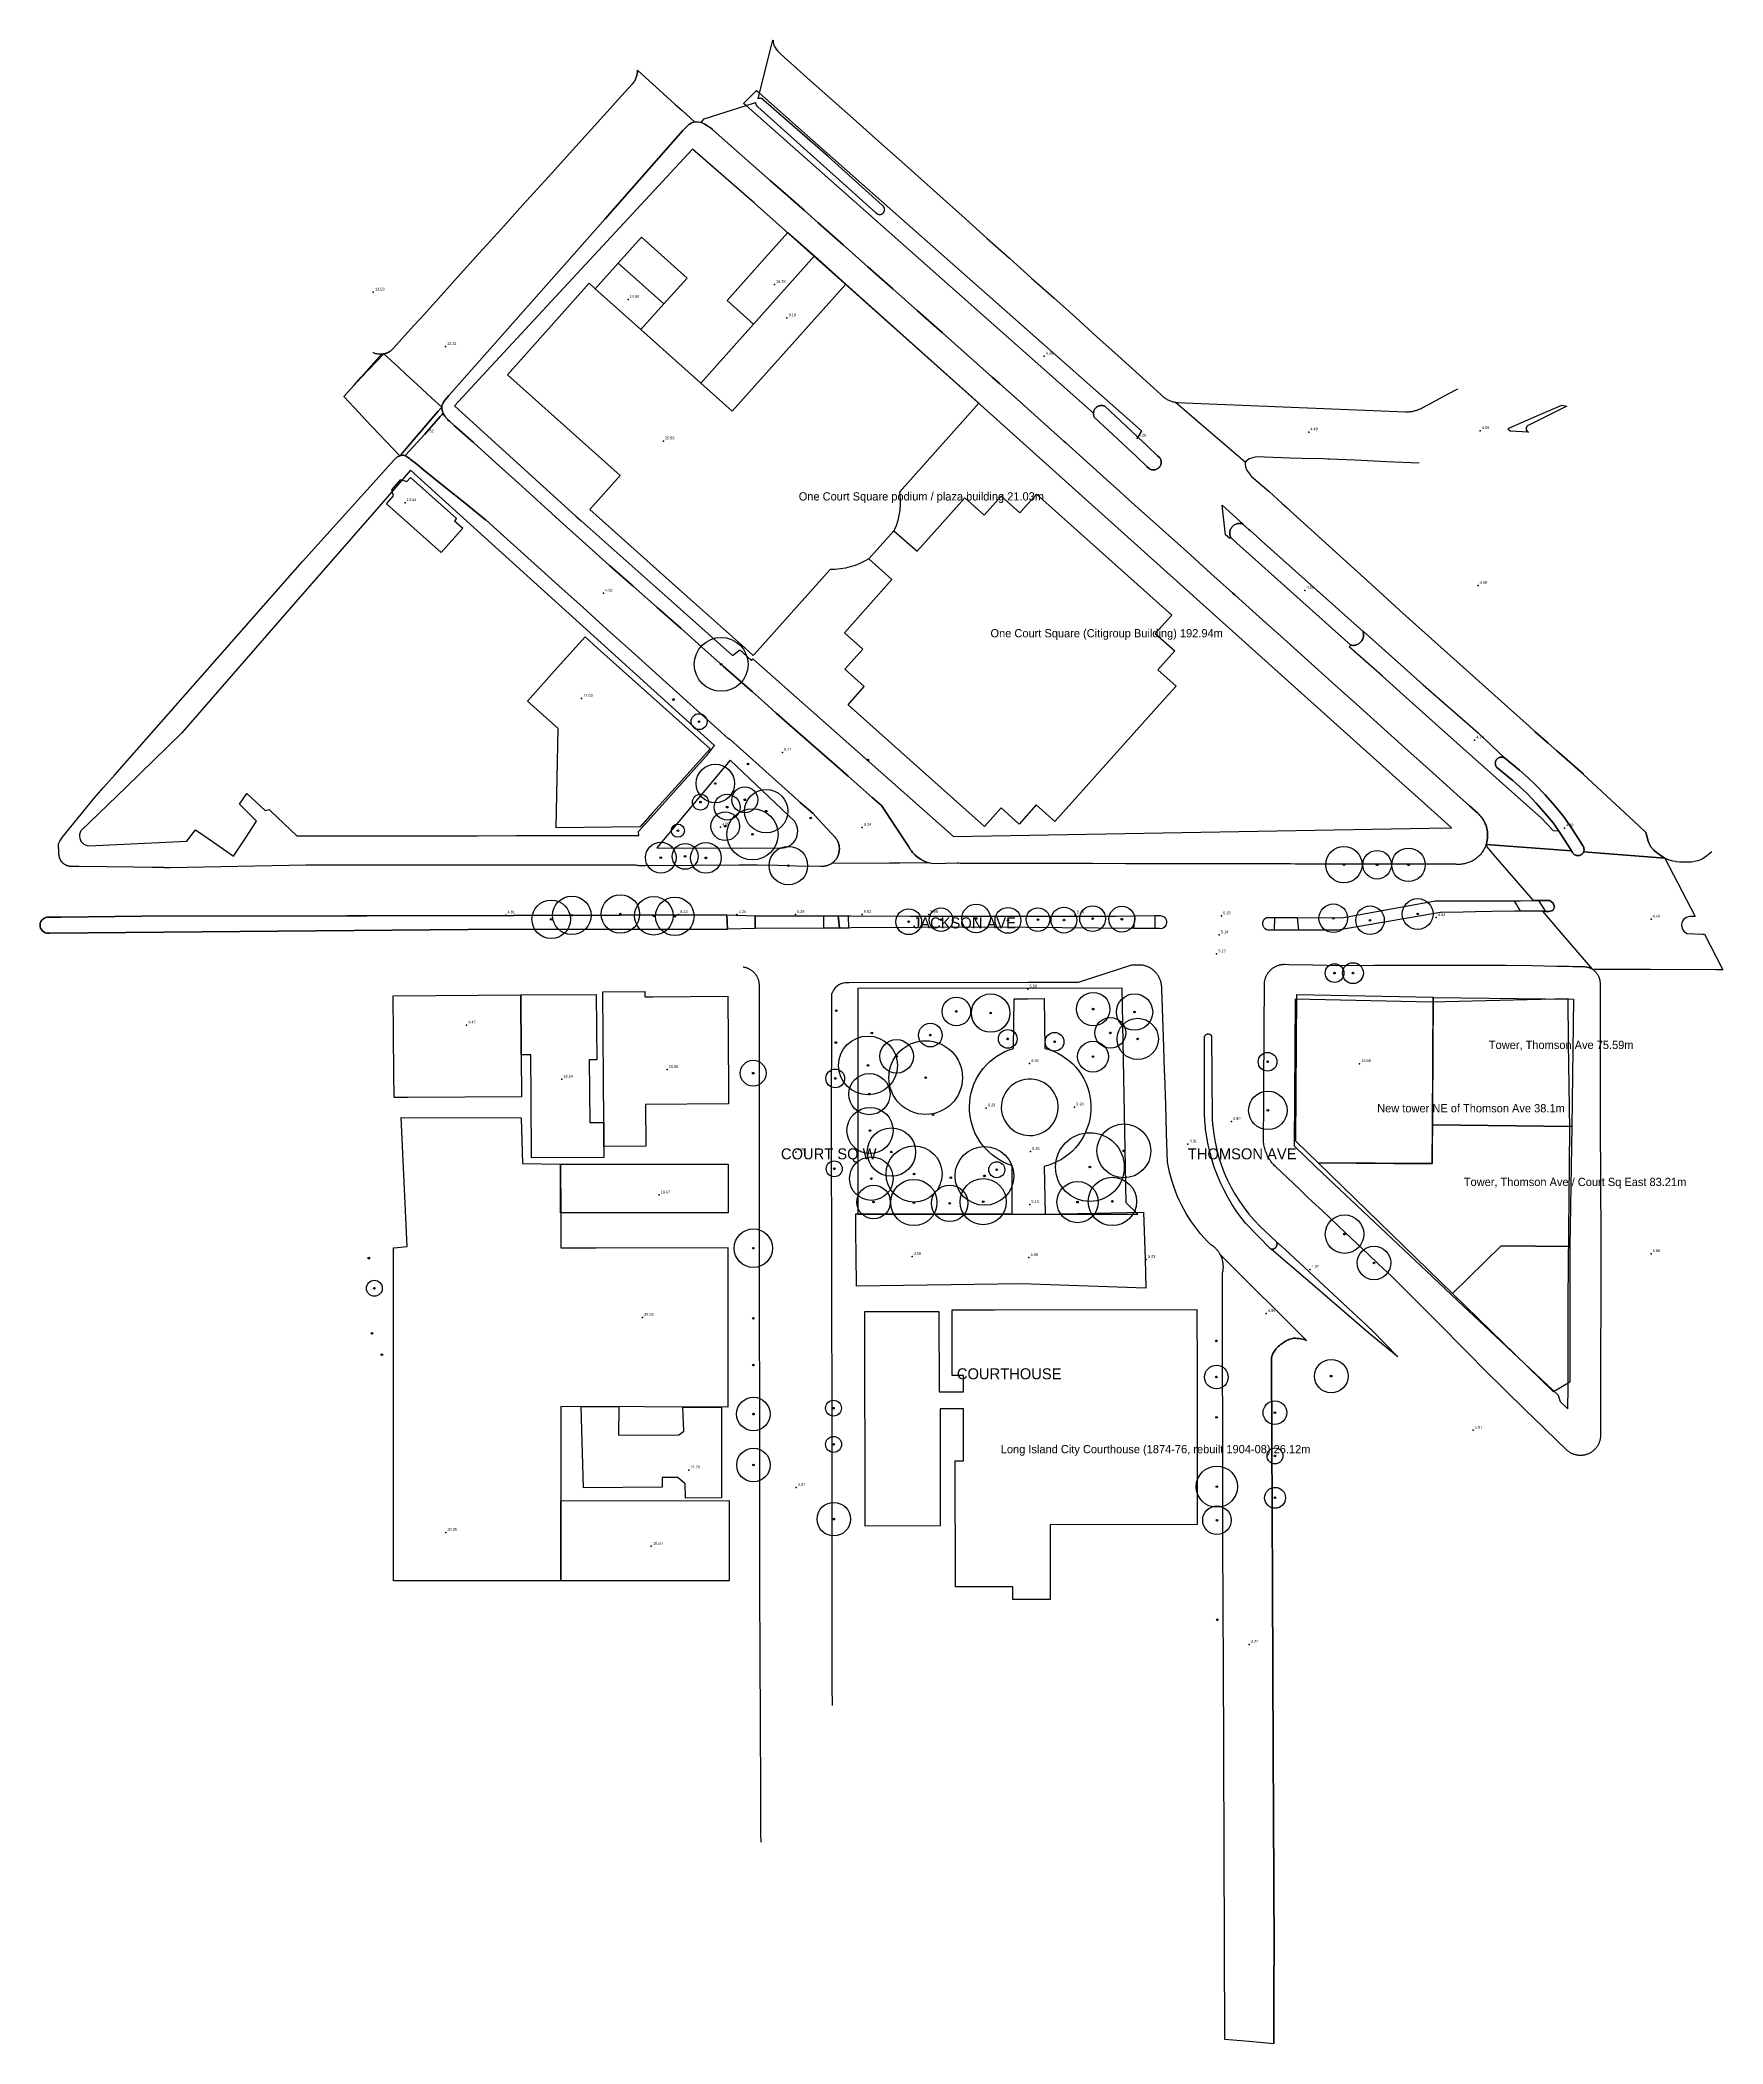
# Model space of a CAD drawing. Header units: metres. Extents: x -149 to 157, y -151 to 214.
import ezdxf

# ---------------------------------------------------------------- set-up
doc = ezdxf.new("R2010")
doc.units = ezdxf.units.M

msp = doc.modelspace()

# ---------------------------------------------------------------- linework, layer by layer
at = {"layer": 'BUILDINGS'}
for points in [[(-7.912, 174.279), (-18.981, 161.89), (-23.789, 166.185), (-16.925, 173.868), (-12.72, 178.574)], [(-31.087, 170.258), (-35.279, 165.566), (-43.581, 172.983), (-39.389, 177.676)], [(-35.279, 165.566), (-39.46, 160.887), (-47.762, 168.305), (-43.581, 172.983)], [(-2.192, 169.168), (-22.85, 146.047), (-28.57, 151.158), (-18.981, 161.89), (-7.912, 174.279)], [(6.557, 124.32), (2.001, 119.221), (1.196, 118.764), (0.36, 118.363), (-0.502, 118.023), (-1.385, 117.743), (-2.286, 117.526), (-3.199, 117.373), (-4.121, 117.284), (-5.046, 117.26), (-18.802, 101.864), (-19.029, 101.61), (-21.19, 103.541), (-32.619, 113.752), (-48.745, 128.16), (-43.229, 134.334), (-63.762, 152.679), (-48.895, 169.318), (-47.762, 168.305), (-39.46, 160.887), (-28.57, 151.158), (-22.85, 146.047), (-2.192, 169.168), (22.011, 147.543), (7.551, 131.359), (7.666, 130.113), (7.677, 129.121), (7.608, 128.131), (7.596, 128.045), (7.461, 127.15), (7.236, 126.183), (6.934, 125.238)], [(-75.811, 120.367), (-85.738, 129.225), (-84.444, 130.676), (-84.789, 131.784), (-83.144, 133.628), (-82.029, 133.275), (-81.383, 133.999), (-73.013, 126.532), (-73.382, 126.119), (-71.877, 124.776)], [(2.001, 119.221), (6.557, 124.32), (10.752, 120.572), (13.846, 124.035), (19.452, 130.309), (22.981, 127.156), (26.075, 130.618), (29.456, 127.598), (32.479, 130.982), (57.092, 108.99), (54.089, 105.629), (57.648, 102.45), (54.561, 98.995), (57.849, 96.057), (55.874, 93.847), (35.833, 71.417), (32.422, 74.465), (29.311, 70.983), (26.051, 73.896), (23.028, 70.512), (-1.782, 92.679), (1.155, 95.967), (-2.375, 99.12), (0.889, 102.773), (-2.47, 105.774), (6.196, 115.473)], [(-39.592, 70.475), (-54.899, 70.292), (-54.517, 88.374), (-60.068, 93.344), (-54.685, 99.357), (-49.614, 105.02), (-47.346, 102.99), (-26.884, 84.669), (-33.207, 77.606), (-37.337, 72.993)], [(-46.199, 12.314), (-46.23, 16.695), (-46.396, 40.472), (-38.775, 40.525), (-38.768, 39.55), (-37.281, 39.56), (-23.657, 39.655), (-23.54, 22.998), (-23.52, 20.086), (-38.637, 19.98), (-38.583, 12.368)], [(-61.243, 28.99), (-61.19, 21.397), (-81.788, 21.253), (-84.372, 21.235), (-84.403, 25.692), (-84.502, 39.729), (-61.319, 39.891)], [(-46.23, 16.695), (-46.199, 12.314), (-46.185, 10.349), (-59.358, 10.257), (-59.436, 21.326), (-59.489, 29.002), (-61.243, 28.99), (-61.319, 39.891), (-47.592, 39.987), (-47.509, 28.11), (-48.854, 28.1), (-48.774, 16.677)], [(104.412, 9.215), (83.71, 9.371), (79.67, 13.304), (79.843, 39.996), (104.619, 39.467), (104.423, 9.215)], [(104.629, 39.46), (130.156, 39.119), (129.847, 15.96), (104.479, 16.298)], [(-23.666, -6.059), (-23.648, -35.084), (-54.054, -34.97), (-54.053, -36.526), (-54.049, -52.081), (-54.045, -66.641), (-82.019, -66.65), (-84.335, -66.651), (-84.473, -66.651), (-84.476, -56.337), (-84.479, -47.913), (-84.482, -36.535), (-84.485, -25.507), (-84.491, -6.109), (-84.368, -6.109), (-82.002, -5.873), (-83.054, 17.612), (-61.22, 17.53), (-61.021, 9.214), (-54.067, 9.112), (-54.064, 0.347), (-54.064, 0.259), (-54.062, -6.068), (-47.621, -6.066)], [(104.479, 16.298), (129.847, 15.96), (129.449, -5.86), (116.988, -5.758), (108.122, -14.388), (83.73, 9.363), (104.422, 9.207)], [(-54.074, 0.266), (-54.074, 0.355), (-54.077, 9.119), (-23.628, 9.128), (-23.626, 0.275), (-53.965, 0.266)], [(129.449, -5.86), (129.472, -30.55), (126.475, -32.252), (108.135, -14.376), (116.988, -5.758)], [(34.971, -58.28), (34.98, -68.442), (34.981, -70.035), (28.186, -70.041), (28.185, -67.755), (17.725, -67.763), (17.707, -44.803), (19.206, -44.801), (19.198, -35.369), (14.948, -35.372), (14.965, -56.675), (1.296, -56.686), (1.264, -17.692), (14.74, -17.681), (14.752, -32.298), (19.196, -32.294), (19.193, -29.308), (17.163, -29.31), (17.153, -17.366), (24.761, -17.36), (61.667, -17.33), (61.676, -28.455), (61.699, -56.434), (34.97, -56.456)], [(-24.833, -51.542), (-31.376, -51.598), (-31.398, -49.007), (-32.76, -47.851), (-35.609, -47.875), (-35.595, -49.622), (-49.918, -49.744), (-50.317, -34.942), (-43.51, -35.01), (-43.563, -40.163), (-32.598, -40.07), (-31.653, -39.412), (-31.863, -35.053), (-24.803, -35.106)], [(-54.055, -66.634), (-54.059, -52.074), (-23.43, -52.065), (-23.426, -66.625)]]:
    msp.add_lwpolyline(points, close=True, dxfattribs=at)
at = {"layer": 'CURB'}
for points in [[(-40.09, 208.098), (-40.091, 207.97), (-40.095, 207.843), (-40.096, 207.833), (-40.104, 207.716), (-40.117, 207.588), (-40.135, 207.462), (-40.157, 207.336), (-40.183, 207.21), (-40.214, 207.087), (-40.248, 206.963), (-40.286, 206.842), (-40.33, 206.722), (-40.377, 206.603), (-40.427, 206.486), (-40.482, 206.371), (-40.542, 206.257), (-40.604, 206.147), (-40.671, 206.037), (-40.741, 205.93), (-40.778, 205.878), (-40.815, 205.827), (-40.893, 205.725), (-40.973, 205.626), (-41.057, 205.53), (-43.594, 202.726), (-45.073, 201.091), (-49.038, 196.707), (-53.002, 192.322), (-55.695, 189.346), (-55.837, 189.189), (-56.967, 187.938), (-60.932, 183.554), (-64.896, 179.169), (-68.861, 174.785), (-72.825, 170.401), (-76.79, 166.017), (-79.582, 162.929), (-80.754, 161.632), (-84.571, 157.418), (-84.645, 157.34), (-84.721, 157.265), (-84.8, 157.192), (-84.881, 157.121), (-84.965, 157.054), (-85.052, 156.99), (-85.139, 156.929), (-85.23, 156.87), (-85.321, 156.815), (-85.415, 156.763), (-85.511, 156.714), (-85.609, 156.669), (-85.708, 156.627), (-85.808, 156.588), (-85.909, 156.553), (-86.012, 156.522), (-86.116, 156.494), (-86.22, 156.47), (-86.278, 156.458), (-86.326, 156.449), (-86.432, 156.432), (-86.538, 156.419), (-86.646, 156.408)], [(-13.297, 210.314), (-11.74, 208.931), (-9.154, 206.633), (-5.01, 202.95), (-0.866, 199.268), (3.277, 195.587), (7.421, 191.905), (11.446, 188.301), (15.472, 184.696), (19.497, 181.092), (23.523, 177.487), (27.547, 173.883), (31.574, 170.278), (35.599, 166.675), (39.625, 163.07), (43.471, 159.593), (47.319, 156.117), (49.279, 154.346), (51.166, 152.64), (55.081, 149.083), (55.326, 148.861), (55.447, 148.752), (55.572, 148.648), (55.7, 148.548), (55.831, 148.453)], [(-75.69, 146.788), (-75.684, 146.895), (-75.67, 146.969), (-75.649, 147.048), (-75.622, 147.132), (-75.552, 147.309), (-75.521, 147.376), (-75.418, 147.596), (-75.266, 147.895), (-74.388, 148.888), (-45.982, 181.055), (-31.822, 197.089), (-31.303, 197.676), (-31.102, 197.859), (-30.805, 198.128), (-30.673, 198.231), (-30.611, 198.272), (-30.325, 198.428), (-30.084, 198.541), (-29.841, 198.634), (-29.729, 198.666)], [(-29.729, 198.666), (-29.628, 198.686), (-29.542, 198.693), (-29.346, 198.694), (-29.239, 198.687), (-29.016, 198.663), (-28.692, 198.605), (-28.538, 198.565), (-28.505, 198.557), (-28.427, 198.531), (-28.287, 198.475), (-28.139, 198.405), (-27.984, 198.324), (-27.824, 198.233), (-27.656, 198.128), (-27.404, 197.97), (-26.878, 197.619), (-26.465, 197.256), (-24.141, 195.215), (-24.121, 195.198), (-20.007, 191.585), (-15.873, 187.955), (-13.201, 185.608), (-11.738, 184.324), (-9.714, 182.529), (-7.22, 180.317), (-2.7, 176.311), (1.819, 172.303), (6.338, 168.297), (10.857, 164.29), (15.376, 160.283), (19.895, 156.276), (24.414, 152.269), (25.829, 151.014), (28.933, 148.262), (33.342, 144.298), (37.5, 140.56), (37.752, 140.334), (42.161, 136.369), (46.571, 132.406), (47.58, 131.498), (48.61, 130.572), (50.98, 128.441), (55.39, 124.476), (59.799, 120.512), (64.208, 116.548), (68.108, 113.043), (68.618, 112.584), (73.027, 108.619), (77.437, 104.656), (81.847, 100.691), (86.256, 96.726), (90.665, 92.762), (90.679, 92.751)], [(-86.646, 156.408), (-86.75, 156.403), (-86.855, 156.4), (-86.96, 156.401), (-87.064, 156.406), (-87.169, 156.413), (-87.273, 156.425), (-87.377, 156.441), (-87.48, 156.459), (-87.582, 156.481), (-87.684, 156.507), (-87.784, 156.536), (-87.882, 156.567), (-87.885, 156.568), (-87.983, 156.604), (-88.08, 156.642), (-88.176, 156.684), (-88.243, 156.716)], [(55.831, 148.453), (55.966, 148.362), (56.104, 148.276), (56.244, 148.195), (56.388, 148.118), (56.534, 148.048), (56.653, 147.994), (56.682, 147.981), (56.833, 147.92), (56.986, 147.865), (57.14, 147.815), (57.297, 147.77), (57.454, 147.731), (57.613, 147.697), (57.766, 147.67), (57.77, 147.669), (57.773, 147.669), (57.777, 147.668), (57.934, 147.647), (58.095, 147.63), (58.258, 147.618), (59.545, 147.564), (63.882, 147.382), (69.845, 147.142), (74.503, 146.955), (75.808, 146.902), (81.772, 146.663), (87.735, 146.423), (93.699, 146.184), (99.608, 145.95), (99.803, 145.947), (99.998, 145.95), (100.194, 145.959), (100.388, 145.976), (100.582, 145.998), (100.775, 146.027), (100.966, 146.064), (101.158, 146.106), (101.346, 146.154), (101.534, 146.209), (101.719, 146.27), (101.903, 146.336), (102.083, 146.41), (102.262, 146.489), (102.437, 146.575), (102.61, 146.666), (103.903, 147.359), (107.375, 149.221), (109.122, 150.151)], [(-69.933, 140.383), (-72.408, 142.537), (-73.391, 143.392), (-73.563, 143.555), (-74.305, 144.259), (-74.621, 144.574), (-74.643, 144.596), (-74.819, 144.79), (-74.925, 144.918), (-75.022, 145.047), (-75.109, 145.178), (-75.286, 145.473), (-75.41, 145.699), (-75.412, 145.702), (-75.468, 145.814), (-75.515, 145.92), (-75.551, 146.016), (-75.615, 146.252), (-75.668, 146.528), (-75.684, 146.664), (-75.69, 146.788)], [(50.981, 141.272), (52.605, 139.751), (52.796, 139.573), (54.51, 137.967), (54.916, 137.586), (54.981, 137.48), (55.036, 137.369), (55.081, 137.254), (55.115, 137.135), (55.14, 137.013), (55.153, 136.89), (55.156, 136.766), (55.148, 136.643), (55.129, 136.52), (55.1, 136.4), (55.06, 136.282), (55.01, 136.169), (54.95, 136.06), (54.882, 135.957), (54.804, 135.861), (54.718, 135.771), (54.625, 135.689), (54.525, 135.616), (54.419, 135.552), (54.308, 135.497), (54.193, 135.452), (54.074, 135.417), (53.952, 135.393), (53.829, 135.38), (53.705, 135.377), (53.582, 135.385), (53.459, 135.404), (53.339, 135.433), (53.222, 135.473), (53.108, 135.523), (53.025, 135.567), (52.551, 136.011), (50.646, 137.795), (43.019, 144.938), (42.974, 145.028), (42.925, 145.146), (42.888, 145.267), (42.86, 145.391), (42.844, 145.517), (42.839, 145.644), (42.84, 145.677), (42.844, 145.77), (42.861, 145.896), (42.889, 146.02), (42.927, 146.141), (42.976, 146.258), (43.035, 146.37), (43.103, 146.477), (43.181, 146.578), (43.267, 146.671), (43.361, 146.757), (43.461, 146.834), (43.569, 146.902), (43.681, 146.96), (43.799, 147.009), (43.92, 147.046), (44.044, 147.074), (44.169, 147.09), (44.296, 147.095), (44.423, 147.089), (44.549, 147.073), (44.555, 147.071), (44.673, 147.045), (44.794, 147.006), (44.911, 146.958), (48.776, 143.337), (50.929, 141.321), (50.981, 141.272)], [(4.261, 74.339), (2.581, 75.819), (-1.776, 79.655), (-4.286, 81.865), (-6.132, 83.491), (-10.49, 87.328), (-14.847, 91.164), (-16.981, 93.054), (-19.179, 95.001), (-23.511, 98.837), (-24.505, 99.717), (-27.844, 102.673), (-32.176, 106.508), (-36.509, 110.345), (-36.663, 110.481), (-40.841, 114.181), (-45.174, 118.017), (-49.506, 121.853), (-53.591, 125.558), (-55.682, 127.455), (-57.678, 129.265), (-57.717, 129.3), (-61.762, 132.971), (-65.848, 136.677), (-69.933, 140.383)], [(-143.248, 63.263), (-143.326, 63.273), (-143.405, 63.286), (-143.483, 63.301), (-143.561, 63.319), (-143.638, 63.34), (-143.714, 63.364), (-143.789, 63.39), (-143.864, 63.417), (-143.936, 63.449), (-144.009, 63.482), (-144.064, 63.51), (-144.08, 63.518), (-144.15, 63.557), (-144.218, 63.597), (-144.284, 63.641), (-144.349, 63.686), (-144.365, 63.698), (-144.414, 63.734), (-144.475, 63.784), (-144.537, 63.835), (-144.594, 63.889), (-144.651, 63.945), (-144.706, 64.003), (-144.726, 64.026), (-144.758, 64.063), (-144.809, 64.124), (-144.857, 64.187), (-144.903, 64.252), (-144.947, 64.319), (-144.951, 64.325), (-144.989, 64.386), (-145.028, 64.456), (-145.065, 64.526), (-145.099, 64.597), (-145.131, 64.67), (-145.161, 64.745), (-145.187, 64.819), (-145.212, 64.895), (-145.234, 64.972), (-145.252, 65.049), (-145.269, 65.127), (-145.272, 65.145), (-145.282, 65.205), (-145.294, 65.285), (-145.302, 65.364), (-145.307, 65.443), (-145.309, 65.522), (-145.354, 66.221), (-145.391, 66.795), (-145.376, 67.35), (-145.174, 67.86), (-144.934, 68.212), (-144.704, 68.55), (-138.896, 75.691), (-137.202, 77.615), (-135.15, 79.946), (-101.004, 118.733), (-84.277, 137.245), (-83.974, 137.598), (-83.91, 137.66), (-83.847, 137.707), (-83.741, 137.767), (-83.689, 137.792), (-83.605, 137.832), (-83.463, 137.893), (-83.337, 137.939)], [(-83.337, 137.939), (-83.093, 138.01), (-82.956, 138.042), (-82.828, 138.064), (-82.721, 138.07), (-82.651, 138.063), (-82.576, 138.047), (-82.499, 138.023), (-82.336, 137.954), (-82.332, 137.952), (-82.317, 137.945), (-82.251, 137.911), (-82.074, 137.811), (-81.892, 137.696), (-81.614, 137.509), (-81.415, 137.349), (-80.238, 136.4), (-79.094, 135.476), (-78.987, 135.39), (-75.268, 132.388), (-71.442, 129.3), (-67.736, 126.309), (-67.616, 126.212), (-65.681, 124.468), (-63.21, 122.242), (-58.805, 118.272), (-54.399, 114.303), (-49.994, 110.332), (-45.588, 106.363), (-43.347, 104.343), (-41.183, 102.393), (-36.778, 98.423), (-32.371, 94.453), (-27.966, 90.483), (-23.586, 86.536), (-23.561, 86.514)], [(78.533, 137.494), (72.404, 137.737), (71.592, 137.534), (71.588, 137.533), (71.151, 137.368), (70.774, 137.117), (70.593, 136.955), (70.472, 136.799), (70.424, 136.599), (70.428, 136.519), (70.438, 136.341), (70.492, 136.062), (70.509, 136.004), (70.631, 135.588), (70.731, 135.36), (70.874, 135.124), (71.583, 134.179), (74.786, 131.449)], [(102.089, 136.614), (96.165, 136.873), (90.383, 137.126), (85.761, 137.329), (85.446, 137.343), (84.602, 137.38), (80.802, 137.453), (78.533, 137.494)], [(74.786, 131.449), (77.165, 129.285), (78.113, 128.422), (78.551, 128.024), (80.518, 126.237), (82.43, 124.5), (86.309, 120.975), (90.189, 117.451), (94.069, 113.926), (98.501, 109.882)], [(72.401, 123.385), (73.397, 122.493), (91.864, 105.962), (91.909, 105.802), (91.94, 105.64), (91.956, 105.475), (91.958, 105.309), (91.946, 105.144), (91.919, 104.981), (91.879, 104.82), (91.824, 104.664), (91.756, 104.513), (91.675, 104.369), (91.582, 104.232), (91.477, 104.104), (91.362, 103.985), (91.236, 103.877), (91.102, 103.781), (90.959, 103.696), (90.81, 103.624), (90.656, 103.565), (90.496, 103.521), (90.333, 103.49), (90.169, 103.473), (90.003, 103.471), (89.838, 103.483), (89.675, 103.51), (89.67, 103.511), (71.16, 120.082), (68.925, 122.082), (67.799, 123.09), (67.738, 123.233), (67.69, 123.381), (67.654, 123.532), (67.633, 123.686), (67.624, 123.841), (67.629, 123.996), (67.648, 124.151), (67.68, 124.303), (67.725, 124.451), (67.783, 124.596), (67.854, 124.734), (67.936, 124.866), (68.029, 124.99), (68.133, 125.106), (68.246, 125.212), (68.369, 125.308), (68.499, 125.393), (68.636, 125.466), (68.779, 125.527), (68.926, 125.575), (69.078, 125.61), (69.232, 125.632), (69.387, 125.64), (69.542, 125.635), (69.696, 125.617), (69.848, 125.585), (69.993, 125.541), (71.163, 124.493), (71.307, 124.365)], [(71.307, 124.365), (72.401, 123.385)], [(155.29, 65.919), (154.108, 64.953), (153.807, 64.743), (153.517, 64.588), (152.771, 64.316), (152.137, 64.141), (151.628, 64.064), (151.184, 64.034), (150.932, 64.017), (150.168, 64.017), (149.492, 64.056), (149.423, 64.064), (148.824, 64.132), (148.772, 64.142), (148.193, 64.247), (147.626, 64.4), (147.221, 64.558), (146.774, 64.79), (146.276, 65.087), (145.758, 65.435), (145.249, 65.819), (144.779, 66.224), (144.528, 66.477), (144.439, 66.567), (144.164, 66.905), (144.075, 67.048), (144.002, 67.167), (143.825, 67.575), (143.665, 68.06), (143.529, 68.599), (143.31, 69.464), (142.049, 70.667), (131.916, 80.064), (131.891, 80.087), (127.532, 83.93), (127.133, 84.282), (125.535, 85.691), (123.173, 87.773), (122.098, 88.756), (118.129, 92.309), (98.586, 109.806), (98.501, 109.882)], [(90.679, 92.751), (95.075, 88.798), (99.484, 84.834), (103.893, 80.869), (108.304, 76.905), (108.925, 76.346), (111.215, 74.287), (112.713, 72.941), (112.848, 72.818), (112.98, 72.69), (113.107, 72.558), (113.23, 72.421), (113.347, 72.281), (113.461, 72.136), (113.568, 71.987), (113.67, 71.835), (113.768, 71.68), (113.859, 71.521), (113.946, 71.359), (114.027, 71.195), (114.102, 71.027), (114.171, 70.857), (114.234, 70.685), (114.29, 70.51), (114.342, 70.334), (114.387, 70.156), (114.426, 69.978), (114.459, 69.797), (114.485, 69.616), (114.505, 69.433), (114.519, 69.251), (114.526, 69.067), (114.527, 68.928), (114.528, 68.884), (114.522, 68.7), (114.511, 68.518), (114.494, 68.335), (114.469, 68.152), (114.439, 67.972), (114.402, 67.792), (114.36, 67.614), (114.31, 67.438), (114.256, 67.262), (114.194, 67.089), (114.192, 67.083), (114.127, 66.918), (114.055, 66.75), (113.976, 66.584), (113.892, 66.421), (113.803, 66.262), (113.707, 66.105), (113.607, 65.951), (113.59, 65.927), (113.501, 65.801), (113.39, 65.655), (113.274, 65.514), (113.153, 65.375), (113.028, 65.242), (112.898, 65.113), (112.763, 64.988), (112.625, 64.867), (112.482, 64.752), (112.336, 64.641), (112.185, 64.536), (112.134, 64.503), (112.031, 64.436), (111.875, 64.342), (111.714, 64.253), (111.551, 64.17), (111.385, 64.092), (111.216, 64.02), (111.045, 63.954), (110.872, 63.893), (110.697, 63.839), (110.519, 63.791), (110.34, 63.749), (110.161, 63.713), (109.98, 63.684), (109.798, 63.66), (109.616, 63.643), (109.432, 63.633), (109.249, 63.629), (109.066, 63.631), (108.882, 63.639), (108.7, 63.653), (102.696, 63.666), (102.435, 63.666), (96.692, 63.677), (90.69, 63.689), (84.686, 63.7), (82.927, 63.703), (81.263, 63.707), (79.53, 63.71), (78.683, 63.712), (78.312, 63.713), (77.982, 63.713), (77.58, 63.714), (76.661, 63.716), (76.268, 63.716), (75.477, 63.718)], [(-10.899, 75.252), (-21.503, 84.746), (-23.264, 86.322), (-23.361, 86.389), (-23.46, 86.453), (-23.561, 86.514)], [(126.749, 74.278), (124.971, 76.274), (123.274, 78.07), (121.907, 79.402), (120.292, 80.802), (117.57, 83.035), (117.481, 83.075), (117.387, 83.108), (117.291, 83.133), (117.193, 83.149), (117.095, 83.157), (116.995, 83.155), (116.897, 83.146), (116.8, 83.128), (116.704, 83.101), (116.611, 83.066), (116.522, 83.023), (116.437, 82.973), (116.356, 82.915), (116.281, 82.851), (116.212, 82.78), (116.149, 82.703), (116.093, 82.621), (116.044, 82.535), (116.003, 82.445), (115.971, 82.351), (115.946, 82.255), (115.93, 82.158), (115.922, 82.059), (115.923, 81.96), (115.933, 81.861), (115.951, 81.764), (115.978, 81.668), (116.013, 81.576), (116.056, 81.486), (116.106, 81.401), (116.164, 81.321), (118.862, 79.107), (119.128, 78.877), (120.406, 77.769), (121.694, 76.514), (123.337, 74.775), (125.068, 72.832), (126.42, 71.204), (126.865, 70.602), (127.483, 69.693), (127.545, 69.596), (129.052, 67.246), (129.292, 66.872), (129.8, 66.08), (129.96, 65.831), (129.967, 65.818), (130.016, 65.735), (130.072, 65.656), (130.136, 65.582), (130.205, 65.514), (130.28, 65.452), (130.36, 65.397), (130.445, 65.349), (130.533, 65.309), (130.625, 65.277), (130.719, 65.252), (130.815, 65.236), (130.911, 65.229), (131.009, 65.23), (131.105, 65.239), (131.201, 65.257), (131.294, 65.283), (131.385, 65.317), (131.473, 65.359), (131.557, 65.408), (131.636, 65.465), (131.709, 65.528), (131.778, 65.597), (131.839, 65.672), (131.894, 65.753), (131.942, 65.837), (131.977, 65.915), (131.982, 65.926), (132.015, 66.017), (132.039, 66.111), (132.055, 66.207), (132.062, 66.304), (132.061, 66.401), (132.052, 66.498), (132.034, 66.593), (132.008, 66.687), (131.974, 66.778), (131.962, 66.803), (131.932, 66.865), (131.883, 66.949), (131.826, 67.028), (131.447, 67.619), (129.94, 69.969), (129.333, 70.915), (128.674, 71.885), (128.165, 72.573)], [(-10.899, 75.252), (-10.52, 74.923), (-8.155, 72.87), (-7.155, 71.791), (-4.799, 69.251), (-4.397, 68.817), (-4.317, 68.741), (-4.241, 68.661), (-4.166, 68.578), (-4.095, 68.493), (-4.027, 68.407), (-3.961, 68.317), (-3.899, 68.226), (-3.84, 68.132), (-3.784, 68.036), (-3.774, 68.016), (-3.732, 67.938), (-3.683, 67.84), (-3.637, 67.739), (-3.595, 67.636), (-3.557, 67.532), (-3.522, 67.428), (-3.49, 67.321), (-3.462, 67.215), (-3.439, 67.107), (-3.419, 66.998), (-3.403, 66.889), (-3.39, 66.78), (-3.381, 66.67), (-3.376, 66.559), (-3.375, 66.449), (-3.377, 66.339), (-3.383, 66.229), (-3.393, 66.119), (-3.407, 66.009), (-3.424, 65.9), (-3.446, 65.792), (-3.464, 65.713), (-3.47, 65.684), (-3.499, 65.577), (-3.531, 65.472), (-3.567, 65.368), (-3.607, 65.264), (-3.649, 65.162), (-3.695, 65.063), (-3.745, 64.964), (-3.799, 64.867), (-3.855, 64.773)], [(75.477, 63.718), (72.68, 63.723), (71.264, 63.726), (69.191, 63.73), (66.676, 63.735), (65.002, 63.738), (60.673, 63.746), (58.719, 63.75), (58.44, 63.751), (56.976, 63.754), (56.247, 63.755), (55.279, 63.757), (54.67, 63.758), (53.541, 63.76), (52.61, 63.762), (50.621, 63.766), (50.553, 63.766), (48.666, 63.769), (42.663, 63.781), (36.66, 63.792), (34.46, 63.797), (30.656, 63.804), (28.062, 63.809), (24.653, 63.815), (20.713, 63.823), (18.65, 63.827), (18.362, 63.848), (18.075, 63.879), (15.952, 63.81), (13.684, 63.736), (13.073, 63.861), (12.849, 63.931), (12.478, 64.048), (11.905, 64.294), (11.36, 64.596), (10.935, 64.893), (10.848, 64.953), (10.375, 65.36), (9.947, 65.813), (9.721, 66.106), (9.566, 66.307), (9.238, 66.837), (4.261, 74.339)], [(126.749, 74.278), (128.165, 72.573)], [(-83.57, 63.497), (-89.193, 63.49), (-94.817, 63.483), (-95.406, 63.481)], [(-18.287, 63.487), (-19.681, 63.481), (-21.583, 63.473), (-38.699, 63.4), (-39.217, 63.397), (-39.399, 63.391), (-39.58, 63.39), (-39.762, 63.396), (-39.943, 63.408), (-40.123, 63.426), (-40.302, 63.45), (-40.482, 63.481), (-40.659, 63.517), (-42.944, 63.516), (-46.023, 63.515), (-51.387, 63.513), (-56.75, 63.509), (-62.114, 63.507), (-67.478, 63.505), (-72.842, 63.503), (-78.206, 63.499), (-83.57, 63.497)], [(-11.202, 63.341), (-14.571, 63.411), (-18.287, 63.487)], [(-3.855, 64.773), (-3.914, 64.679), (-3.978, 64.588), (-4.03, 64.517), (-4.043, 64.5), (-4.112, 64.414), (-4.184, 64.33), (-4.258, 64.249), (-4.328, 64.178), (-4.336, 64.17), (-4.416, 64.094), (-4.499, 64.02), (-4.584, 63.951), (-4.671, 63.882), (-4.76, 63.818), (-4.774, 63.809), (-4.802, 63.79), (-4.852, 63.757), (-4.947, 63.699), (-5.042, 63.644), (-5.14, 63.593), (-5.239, 63.544), (-5.34, 63.5), (-5.443, 63.459), (-5.546, 63.421), (-5.651, 63.386), (-5.697, 63.373), (-5.757, 63.356), (-5.865, 63.33), (-5.972, 63.306), (-6.081, 63.287), (-6.19, 63.271), (-6.3, 63.259), (-6.41, 63.251), (-6.52, 63.247), (-6.631, 63.246), (-6.741, 63.249), (-11.202, 63.341)], [(119.491, 55.139), (115.269, 55.066), (112.297, 55.014), (110.092, 54.976), (105.978, 54.904), (87.276, 51.668), (80.151, 51.664), (78.319, 51.663), (75.779, 51.661), (75.731, 51.661), (74.565, 51.661), (74.307, 51.759), (74.078, 51.912), (73.887, 52.111), (73.745, 52.347), (73.658, 52.609), (73.631, 52.884), (73.665, 53.157), (73.758, 53.417), (73.906, 53.65), (74.101, 53.845), (74.335, 53.992)], [(74.335, 53.992), (75.655, 53.984), (75.851, 53.983), (78.244, 53.969), (79.902, 53.959), (87.979, 53.912), (104.991, 57.026), (107.042, 57.027), (116.669, 57.032), (116.765, 57.032), (116.935, 57.032), (118.335, 57.033)], [(118.335, 57.033), (119.441, 57.037), (120.491, 57.041), (122.863, 57.051), (123.632, 57.054), (123.801, 57.055), (125.85, 57.063), (126.433, 56.589), (126.705, 55.854), (126.355, 55.245), (125.645, 55.098), (125.044, 55.102), (124.819, 55.103), (124.544, 55.105), (121.657, 55.125), (120.477, 55.133), (119.491, 55.139)], [(-23.813, 54.485), (-62.608, 54.372), (-89.301, 54.31), (-92.969, 54.301), (-130.256, 54.213), (-144.92, 54.069), (-147.391, 54.045), (-147.54, 54.018), (-147.69, 53.99), (-147.971, 53.875), (-148.222, 53.705), (-148.433, 53.486), (-148.595, 53.229), (-148.701, 52.945), (-148.746, 52.645), (-148.729, 52.341), (-148.649, 52.048), (-148.512, 51.777), (-148.322, 51.541), (-148.087, 51.348), (-147.818, 51.207), (-147.526, 51.125), (-146.967, 51.13), (-70.879, 51.825), (-23.741, 51.885), (-23.773, 53.059), (-23.779, 53.28), (-23.813, 54.485)], [(54.841, 51.953), (54.758, 51.954), (54.007, 51.96), (50.365, 51.989), (50.199, 51.991), (30.644, 52.148), (23.069, 52.209), (-1.236, 52.073), (-1.709, 52.071), (-3.376, 52.062), (-5.733, 52.048), (-6.228, 52.046), (-18.7, 51.976), (-18.71, 53.096), (-18.72, 54.309), (-6.213, 54.282), (-5.821, 54.282), (-3.605, 54.277), (-1.762, 54.273), (-1.323, 54.272), (9.485, 54.249), (30.595, 54.251), (46.836, 54.253), (50.332, 54.295), (50.402, 54.296), (54, 54.339), (54.724, 54.347), (54.749, 54.348), (55.023, 54.353), (55.29, 54.297), (55.539, 54.184), (55.757, 54.019), (55.933, 53.809), (56.059, 53.566), (56.127, 53.302), (56.136, 53.029), (56.083, 52.761), (55.973, 52.511), (55.81, 52.292), (55.603, 52.115), (55.361, 51.987), (55.097, 51.917), (54.841, 51.953)], [(-20.902, 44.995), (-20.789, 44.979), (-20.676, 44.959), (-20.563, 44.935), (-20.452, 44.908), (-20.341, 44.877), (-20.232, 44.841), (-20.124, 44.802), (-20.018, 44.759), (-19.912, 44.713), (-19.808, 44.663), (-19.707, 44.61), (-19.607, 44.553), (-19.51, 44.492), (-19.413, 44.428), (-19.321, 44.362), (-19.229, 44.291), (-19.141, 44.218), (-19.055, 44.142), (-18.972, 44.063), (-18.891, 43.981), (-18.814, 43.896), (-18.739, 43.809), (-18.668, 43.718), (-18.6, 43.626), (-18.534, 43.532), (-18.472, 43.435), (-18.413, 43.336), (-18.359, 43.235), (-18.307, 43.132), (-18.259, 43.028), (-18.215, 42.921), (-18.174, 42.814), (-18.157, 42.765), (-18.137, 42.705), (-18.104, 42.596), (-18.075, 42.485), (-18.05, 42.372), (-18.028, 42.259), (-18.01, 42.146), (-17.996, 42.031), (-17.987, 41.917), (-17.981, 41.802), (-17.979, 41.687), (-17.98, 41.01), (-17.98, 40.748), (-17.98, 35.535), (-17.975, 29.609), (-17.971, 23.683), (-17.966, 18.623), (-17.966, 17.758), (-17.961, 12.123), (-17.961, 11.831), (-17.958, 8.66), (-17.956, 5.906), (-17.952, -0.02), (-17.95, -1.573), (-17.947, -5.946), (-17.946, -6.912), (-17.942, -11.872), (-17.938, -17.798), (-17.933, -23.724), (-17.928, -29.65), (-17.923, -35.575), (-17.919, -41.502), (-17.914, -47.427), (-17.911, -50.9), (-17.909, -53.353), (-17.904, -59.279), (-17.9, -65.205), (-17.895, -71.13), (-17.866, -77.073), (-17.837, -83.014), (-17.833, -83.683), (-17.808, -88.956), (-17.798, -90.896), (-17.778, -94.897), (-17.771, -96.451), (-17.749, -100.838), (-17.72, -106.781), (-17.691, -112.722), (-17.683, -114.199)], [(55.759, 26.062), (55.607, 30.467), (55.425, 35.717), (55.302, 39.29), (55.245, 40.967), (55.245, 40.971), (55.248, 41.111), (55.248, 41.255), (55.242, 41.399), (55.231, 41.543), (55.216, 41.686), (55.195, 41.828), (55.17, 41.97), (55.139, 42.111), (55.104, 42.251), (55.065, 42.389), (55.02, 42.525), (54.971, 42.66), (54.926, 42.771), (54.917, 42.794), (54.858, 42.926), (54.795, 43.056), (54.728, 43.182), (54.656, 43.307), (54.581, 43.43), (54.501, 43.55), (54.416, 43.666), (54.328, 43.78), (54.237, 43.891), (54.141, 43.998), (54.042, 44.103), (53.939, 44.203), (53.833, 44.3), (53.723, 44.394), (53.61, 44.483), (53.495, 44.569), (53.376, 44.651), (53.254, 44.729), (53.131, 44.802), (53.005, 44.871), (52.966, 44.89), (52.876, 44.935), (52.745, 44.996), (52.612, 45.051), (52.478, 45.102), (52.341, 45.149), (52.204, 45.191), (52.065, 45.228), (51.924, 45.26), (51.783, 45.288), (51.641, 45.31), (51.498, 45.328), (51.355, 45.34), (51.147, 45.34), (50.966, 45.34), (49.781, 45.338), (40.046, 42.153), (30.878, 42.147), (-1.605, 42.124), (-1.843, 42.124), (-2.264, 42.119), (-2.679, 42.052), (-3.067, 41.929), (-3.08, 41.925), (-3.458, 41.741), (-3.806, 41.504), (-4.114, 41.218), (-4.378, 40.89), (-4.444, 40.779), (-4.591, 40.528), (-4.749, 40.138)], [(82.641, 2.349), (81.733, 3.21), (80.295, 4.572), (75.953, 8.677), (75.78, 8.845), (75.614, 9.019), (75.453, 9.199), (75.299, 9.385), (75.151, 9.575), (75.01, 9.771), (74.876, 9.971), (74.749, 10.175), (74.628, 10.385), (74.515, 10.598), (74.41, 10.815), (74.312, 11.035), (74.221, 11.259), (74.139, 11.485), (74.064, 11.715), (73.997, 11.946), (73.938, 12.18), (73.888, 12.415), (73.845, 12.652), (73.811, 12.891), (73.784, 13.131), (73.766, 13.372), (73.756, 13.612), (73.754, 13.853), (73.803, 19.767), (73.836, 25.301), (73.869, 30.836), (73.902, 36.37), (73.92, 39.315), (73.933, 41.33), (73.936, 41.835), (73.94, 41.96), (73.947, 42.086), (73.958, 42.211), (73.974, 42.337), (73.994, 42.461), (74.019, 42.585), (74.048, 42.708), (74.081, 42.829), (74.118, 42.95), (74.133, 42.995), (74.159, 43.069), (74.205, 43.186), (74.254, 43.303), (74.307, 43.417), (74.365, 43.529), (74.426, 43.639), (74.49, 43.747), (74.559, 43.853), (74.631, 43.956), (74.707, 44.057), (74.786, 44.155), (74.868, 44.251), (74.954, 44.343)], [(74.954, 44.343), (75.043, 44.432), (75.135, 44.519), (75.229, 44.602), (75.326, 44.682), (75.427, 44.759), (75.53, 44.831), (75.635, 44.9), (75.743, 44.966), (75.852, 45.028), (75.964, 45.086), (76.078, 45.14), (76.193, 45.191), (76.311, 45.237), (76.429, 45.279), (76.55, 45.318), (76.602, 45.332), (76.671, 45.351), (76.793, 45.381), (76.917, 45.407), (77.041, 45.428), (77.166, 45.445), (77.291, 45.458), (77.418, 45.466), (77.543, 45.47), (77.669, 45.47), (78.4, 45.456), (82.787, 45.37), (87.816, 45.275)], [(87.816, 45.275), (93.833, 45.286), (99.851, 45.297), (103.008, 45.302), (105.869, 45.307), (111.887, 45.319), (117.904, 45.33), (122.551, 45.238), (127.199, 45.146), (128.272, 45.125), (129.384, 45.104), (130.015, 45.091), (131.335, 45.065), (131.846, 45.055)], [(131.846, 45.055), (131.952, 45.056), (132.058, 45.053), (132.164, 45.047), (132.27, 45.037), (132.375, 45.022), (132.479, 45.005), (132.583, 44.984), (132.686, 44.959), (132.789, 44.931), (132.89, 44.899), (132.99, 44.864), (133.088, 44.826), (133.186, 44.784), (133.282, 44.738), (133.376, 44.689), (133.468, 44.637), (133.559, 44.582), (133.647, 44.524), (133.734, 44.463), (133.818, 44.398), (133.899, 44.331), (133.979, 44.261), (134.057, 44.189), (134.132, 44.113)], [(134.132, 44.113), (134.203, 44.036), (134.273, 43.955), (134.338, 43.872), (134.403, 43.788), (134.463, 43.701), (134.52, 43.611), (134.574, 43.521), (134.626, 43.427), (134.673, 43.332), (134.718, 43.236), (134.759, 43.138), (134.785, 43.07), (134.797, 43.04), (134.831, 42.939), (134.861, 42.838), (134.889, 42.735), (134.913, 42.632), (134.933, 42.528), (134.949, 42.423), (134.962, 42.318), (134.971, 42.212), (134.976, 42.107), (134.978, 42.001), (134.978, 41.7), (134.978, 40.719), (134.976, 36.279), (134.976, 30.626), (134.975, 28.916), (134.975, 24.972), (134.974, 19.318), (135.009, 14.038), (135.042, 8.757), (135.063, 5.417), (135.076, 3.476), (135.109, -1.804)], [(-4.653, -89.314), (-4.656, -85.865), (-4.656, -85.828), (-4.662, -80.053), (-4.663, -79.282), (-4.667, -74.277), (-4.671, -68.501), (-4.672, -67.081), (-4.673, -65.966), (-4.676, -62.726), (-4.677, -61.175), (-4.681, -56.951), (-4.686, -51.175), (-4.69, -45.399), (-4.696, -39.624), (-4.701, -33.849), (-4.713, -28.141), (-4.725, -22.432), (-4.737, -16.724), (-4.745, -13.02), (-4.749, -11.016), (-4.756, -7.833), (-4.761, -5.308), (-4.767, -2.835), (-4.774, 0.401), (-4.785, 6.109), (-4.798, 11.817), (-4.81, 17.525), (-4.792, 23.542), (-4.775, 29.558), (-4.756, 35.575), (-4.751, 39.141), (-4.749, 40.138)], [(63.045, 32.259), (63.059, 32.311), (63.076, 32.366), (63.096, 32.419), (63.122, 32.469), (63.152, 32.518), (63.186, 32.564), (63.223, 32.607), (63.265, 32.646), (63.309, 32.682), (63.356, 32.714), (63.406, 32.741), (63.458, 32.764), (63.512, 32.783), (63.567, 32.798), (63.623, 32.808), (63.679, 32.812), (63.737, 32.811), (63.794, 32.806), (63.849, 32.796), (63.904, 32.782), (63.958, 32.762), (64.01, 32.738), (64.059, 32.71), (64.106, 32.679), (64.15, 32.642), (64.191, 32.603), (64.228, 32.56), (64.261, 32.514), (64.291, 32.465), (64.427, 17.482), (64.516, 16.235), (64.531, 16.023), (64.707, 14.572), (64.953, 13.13), (65.271, 11.703), (65.658, 10.293), (66.114, 8.904), (66.638, 7.539), (66.874, 7.003), (67.228, 6.2), (67.883, 4.893), (68.603, 3.62), (69.384, 2.384), (70.224, 1.187), (71.123, 0.033), (72.076, -1.075), (73.084, -2.135), (76.144, -5.001), (76.173, -5.079), (76.196, -5.161), (76.211, -5.244), (76.219, -5.328), (76.22, -5.412), (76.214, -5.495), (76.201, -5.579), (76.18, -5.66), (76.153, -5.74), (76.118, -5.817), (76.077, -5.89), (76.03, -5.96), (75.978, -6.025), (75.92, -6.087), (75.857, -6.143), (75.789, -6.193), (75.717, -6.237), (75.642, -6.274), (75.564, -6.305), (75.484, -6.33), (75.401, -6.347), (75.318, -6.357), (75.234, -6.36), (75.149, -6.356), (75.066, -6.345), (70.552, -1.667), (69.653, -0.523), (68.805, 0.658), (68.01, 1.876), (67.269, 3.128), (66.584, 4.41), (65.956, 5.722), (65.385, 7.059), (65.151, 7.683), (64.874, 8.421), (64.423, 9.804), (64.033, 11.206), (63.705, 12.622), (63.44, 14.052), (63.237, 15.492), (63.205, 15.822), (63.097, 16.94), (63.021, 18.392), (63.045, 32.259)], [(66.384, -59.376), (66.383, -59.109), (66.382, -57.836), (66.371, -51.951), (66.36, -46.067), (66.35, -40.183), (66.338, -34.299), (66.333, -31.861), (66.327, -28.414), (66.316, -22.53), (66.305, -16.645), (66.3, -13.789), (66.299, -13.406), (66.296, -11.753), (66.294, -10.761), (66.334, -10.606), (66.368, -10.45), (66.397, -10.293), (66.42, -10.136), (66.438, -9.977), (66.451, -9.818), (66.458, -9.658), (66.46, -9.499), (66.455, -9.339), (66.446, -9.18), (66.431, -9.021), (66.412, -8.863), (66.387, -8.705), (66.356, -8.549), (66.328, -8.433), (66.319, -8.393), (66.277, -8.239), (66.231, -8.086), (66.179, -7.935), (66.122, -7.786), (66.06, -7.639), (65.993, -7.494), (65.921, -7.352), (65.844, -7.212), (65.763, -7.075), (65.676, -6.94), (65.586, -6.809), (65.49, -6.681), (65.391, -6.556), (65.287, -6.435), (65.179, -6.318), (65.068, -6.204), (64.952, -6.094), (64.833, -5.987), (64.71, -5.886), (64.584, -5.788), (64.455, -5.694), (64.322, -5.606), (64.186, -5.521), (63.546, -4.881), (62.928, -4.219), (62.332, -3.536), (61.759, -2.834), (61.211, -2.114), (60.687, -1.375), (60.187, -0.619), (59.713, 0.153), (59.267, 0.941), (58.846, 1.744), (58.453, 2.56), (58.088, 3.389), (57.749, 4.229), (57.441, 5.081), (57.16, 5.942), (56.908, 6.812), (56.686, 7.691), (56.494, 8.576), (56.332, 9.467), (56.15, 14.717), (55.969, 19.967), (55.788, 25.217), (55.759, 26.062)], [(98.259, -12.448), (97.016, -11.271), (94.69, -9.067), (92.836, -7.31), (88.656, -3.349), (84.475, 0.612), (82.641, 2.349)], [(135.109, -1.804), (135.101, -7.386), (135.094, -12.967), (135.087, -18.548), (135.081, -22.956), (135.079, -24.129), (135.078, -24.731), (135.071, -29.71), (135.069, -31.339), (135.063, -35.291), (135.053, -40.212), (135.05, -40.339), (135.042, -40.466), (135.031, -40.593), (135.015, -40.719), (134.994, -40.845), (134.969, -40.97), (134.94, -41.094), (134.907, -41.217), (134.869, -41.339), (134.827, -41.459), (134.781, -41.577), (134.731, -41.695), (134.676, -41.81), (134.618, -41.923), (134.555, -42.034), (134.489, -42.143), (134.42, -42.25), (134.346, -42.354), (134.269, -42.455), (134.188, -42.554), (134.104, -42.65), (134.018, -42.742), (133.926, -42.832), (133.834, -42.919), (133.766, -42.977), (133.737, -43.002), (133.638, -43.082), (133.536, -43.158), (133.431, -43.231), (133.324, -43.3), (133.214, -43.365), (133.103, -43.426), (132.989, -43.484), (132.873, -43.537), (132.756, -43.586)], [(132.756, -43.586), (132.638, -43.632), (132.516, -43.673), (132.395, -43.71), (132.335, -43.725), (132.271, -43.742), (132.147, -43.771), (132.022, -43.794), (131.897, -43.814), (131.769, -43.829), (131.642, -43.84), (131.515, -43.845), (131.388, -43.847), (131.26, -43.845), (131.133, -43.838), (131.006, -43.826), (130.88, -43.811), (130.754, -43.79), (130.684, -43.776), (130.629, -43.765), (130.506, -43.737), (130.382, -43.703), (130.26, -43.666), (130.14, -43.624), (130.021, -43.578), (129.905, -43.528), (129.789, -43.473), (129.676, -43.415), (129.565, -43.353), (129.455, -43.287), (129.349, -43.218), (129.257, -43.153), (129.245, -43.144), (129.144, -43.067), (129.044, -42.987), (128.948, -42.903), (128.855, -42.816), (125.008, -39.087), (124.566, -38.658), (121.348, -35.537), (117.688, -31.988), (113.796, -28.073), (111.3, -25.564), (110.22, -24.477), (109.903, -24.159), (106.011, -20.244), (105.384, -19.614), (102.119, -16.329), (100.941, -15.145), (98.259, -12.448)], [(75.614, -150.867), (75.635, -145.185), (75.656, -139.504), (75.678, -133.824), (75.573, -109.129), (75.554, -104.59), (75.544, -102.439), (75.525, -97.899), (75.396, -67.517), (75.199, -27.108), (75.188, -26.598), (75.188, -26.39), (75.201, -26.211), (75.214, -26.131), (75.281, -25.872), (75.345, -25.667), (75.417, -25.468), (75.488, -25.301), (75.624, -25.051), (75.799, -24.771), (75.98, -24.514), (76.088, -24.378), (76.207, -24.25), (76.42, -24.046), (76.669, -23.835), (76.851, -23.693), (76.956, -23.618), (77.144, -23.482), (77.35, -23.345), (77.561, -23.213), (77.777, -23.088), (77.93, -23.007), (77.995, -22.972), (78.212, -22.866), (78.385, -22.79), (78.428, -22.771), (78.64, -22.691), (78.846, -22.625), (79.044, -22.577), (79.233, -22.547), (79.323, -22.54), (79.586, -22.538), (79.886, -22.554), (80.208, -22.588), (80.538, -22.639), (80.859, -22.706), (81.159, -22.787), (81.339, -22.848), (81.421, -22.882), (81.568, -22.952)], [(66.744, -150.034), (66.722, -144.272), (66.699, -138.509), (66.676, -132.747), (66.653, -126.985), (66.631, -121.222), (66.62, -118.488), (66.608, -115.46), (66.586, -109.697), (66.563, -103.935), (66.541, -98.173), (66.518, -92.41), (66.496, -86.648), (66.489, -84.899), (66.473, -80.886), (66.464, -78.813), (66.45, -75.123), (66.434, -70.98), (66.427, -69.362), (66.426, -69.203)]]:
    msp.add_lwpolyline(points, dxfattribs=at)
at = {"layer": 'MEDIAN'}
for points in [[(-17.889, 203.87), (-14.122, 200.541), (-9.225, 196.213), (51.552, 142.5), (50.929, 141.321), (48.776, 143.337), (44.911, 146.958), (44.794, 147.006), (44.673, 147.045), (44.555, 147.071), (44.549, 147.073), (44.423, 147.089), (44.296, 147.095), (44.169, 147.09), (44.044, 147.074), (43.92, 147.046), (43.799, 147.009), (43.681, 146.96), (43.569, 146.902), (43.461, 146.834), (43.361, 146.757), (43.267, 146.671), (43.181, 146.578), (43.103, 146.477), (43.035, 146.37), (42.976, 146.258), (42.927, 146.141), (42.889, 146.02), (42.861, 145.896), (42.844, 145.77), (42.84, 145.677), (-20.351, 201.619), (-20.523, 201.772), (-20.826, 202.04), (-18.431, 204.349), (-18.027, 203.992)], [(50.929, 141.321), (50.981, 141.272), (52.605, 139.751), (52.796, 139.573), (54.51, 137.967), (54.916, 137.586), (54.981, 137.48), (55.036, 137.369), (55.081, 137.254), (55.115, 137.135), (55.14, 137.013), (55.153, 136.89), (55.156, 136.766), (55.148, 136.643), (55.129, 136.52), (55.1, 136.4), (55.06, 136.282), (55.01, 136.169), (54.95, 136.06), (54.882, 135.957), (54.804, 135.861), (54.718, 135.771), (54.625, 135.689), (54.525, 135.616), (54.419, 135.552), (54.308, 135.497), (54.193, 135.452), (54.074, 135.417), (53.952, 135.393), (53.829, 135.38), (53.705, 135.377), (53.582, 135.385), (53.459, 135.404), (53.339, 135.433), (53.222, 135.473), (53.108, 135.523), (53.025, 135.567), (52.551, 136.011), (50.646, 137.795), (43.019, 144.938), (42.974, 145.028), (42.925, 145.146), (42.888, 145.267), (42.86, 145.391), (42.844, 145.517), (42.839, 145.644), (42.84, 145.677), (42.844, 145.77), (42.861, 145.896), (42.889, 146.02), (42.927, 146.141), (42.976, 146.258), (43.035, 146.37), (43.103, 146.477), (43.181, 146.578), (43.267, 146.671), (43.361, 146.757), (43.461, 146.834), (43.569, 146.902), (43.681, 146.96), (43.799, 147.009), (43.92, 147.046), (44.044, 147.074), (44.169, 147.09), (44.296, 147.095), (44.423, 147.089), (44.549, 147.073), (44.555, 147.071), (44.673, 147.045), (44.794, 147.006), (44.911, 146.958), (48.776, 143.337)], [(121.986, 142.235), (118.607, 142.418), (118.206, 142.766), (118.361, 142.945), (123.363, 145.143), (127.995, 147.178), (128.934, 146.973), (125.063, 145.054), (122.005, 143.538), (121.81, 143.444), (121.654, 143.295), (121.553, 143.103), (121.516, 142.89), (121.548, 142.676), (121.645, 142.483), (121.797, 142.331)], [(70.03, 125.586), (69.993, 125.541), (69.848, 125.585), (69.696, 125.617), (69.542, 125.635), (69.387, 125.64), (69.232, 125.632), (69.078, 125.61), (68.926, 125.575), (68.779, 125.527), (68.636, 125.466), (68.499, 125.393), (68.369, 125.308), (68.246, 125.212), (68.133, 125.106), (68.029, 124.99), (67.936, 124.866), (67.854, 124.734), (67.783, 124.596), (67.725, 124.451), (67.68, 124.303), (67.648, 124.151), (67.629, 123.996), (67.624, 123.841), (67.633, 123.686), (67.654, 123.532), (67.69, 123.381), (67.738, 123.233), (67.799, 123.09), (67.624, 122.876), (66.852, 123.565), (66.218, 128.993)], [(91.864, 105.962), (91.909, 105.802), (91.94, 105.64), (91.956, 105.475), (91.958, 105.309), (91.946, 105.144), (91.919, 104.981), (91.879, 104.82), (91.824, 104.664), (91.756, 104.513), (91.675, 104.369), (91.582, 104.232), (91.477, 104.104), (91.362, 103.985), (91.236, 103.877), (91.102, 103.781), (90.959, 103.696), (90.81, 103.624), (90.656, 103.565), (90.496, 103.521), (90.333, 103.49), (90.169, 103.473), (90.003, 103.471), (89.838, 103.483), (89.675, 103.51), (89.67, 103.511), (71.16, 120.082), (68.925, 122.082), (67.799, 123.09), (67.738, 123.233), (67.69, 123.381), (67.654, 123.532), (67.633, 123.686), (67.624, 123.841), (67.629, 123.996), (67.648, 124.151), (67.68, 124.303), (67.725, 124.451), (67.783, 124.596), (67.854, 124.734), (67.936, 124.866), (68.029, 124.99), (68.133, 125.106), (68.246, 125.212), (68.369, 125.308), (68.499, 125.393), (68.636, 125.466), (68.779, 125.527), (68.926, 125.575), (69.078, 125.61), (69.232, 125.632), (69.387, 125.64), (69.542, 125.635), (69.696, 125.617), (69.848, 125.585), (69.993, 125.541), (71.163, 124.493), (71.307, 124.365), (72.401, 123.385), (73.397, 122.493)], [(89.342, 103.191), (89.482, 103.342), (89.675, 103.51), (89.838, 103.483), (90.003, 103.471), (90.169, 103.473), (90.333, 103.49), (90.496, 103.521), (90.656, 103.565), (90.81, 103.624), (90.959, 103.696), (91.102, 103.781), (91.236, 103.877), (91.362, 103.985), (91.477, 104.104), (91.582, 104.232), (91.675, 104.369), (91.756, 104.513), (91.824, 104.664), (91.879, 104.82), (91.919, 104.981), (91.946, 105.144), (91.958, 105.309), (91.956, 105.475), (91.94, 105.64), (91.909, 105.802), (91.864, 105.962), (91.917, 106.026), (102.804, 96.296), (112.802, 87.547), (117.57, 83.035), (117.481, 83.075), (117.387, 83.108), (117.291, 83.133), (117.193, 83.149), (117.095, 83.157), (116.995, 83.155), (116.897, 83.146), (116.8, 83.128), (116.704, 83.101), (116.611, 83.066), (116.522, 83.023), (116.437, 82.973), (116.356, 82.915), (116.281, 82.851), (116.212, 82.78), (116.149, 82.703), (116.093, 82.621), (116.044, 82.535), (116.003, 82.445), (115.971, 82.351), (115.946, 82.255), (115.93, 82.158), (115.922, 82.059), (115.923, 81.96), (115.933, 81.861), (115.951, 81.764), (115.978, 81.668), (116.013, 81.576), (116.056, 81.486), (116.106, 81.401), (116.164, 81.321), (118.862, 79.107), (119.128, 78.877), (120.406, 77.769), (121.694, 76.514), (123.337, 74.775), (125.068, 72.832), (126.42, 71.204), (126.865, 70.602), (127.483, 69.693), (126.508, 69.731), (124.244, 72.111), (121.684, 74.422), (111.716, 83.263), (105.575, 88.718), (97.951, 95.548), (95.418, 97.879)], [(131.977, 65.915), (131.942, 65.837), (131.894, 65.753), (131.839, 65.672), (131.778, 65.597), (131.709, 65.528), (131.636, 65.465), (131.557, 65.408), (131.473, 65.359), (131.385, 65.317), (131.294, 65.283), (131.201, 65.257), (131.105, 65.239), (131.009, 65.23), (130.911, 65.229), (130.815, 65.236), (130.719, 65.252), (130.625, 65.277), (130.533, 65.309), (130.445, 65.349), (130.36, 65.397), (130.28, 65.452), (130.205, 65.514), (130.136, 65.582), (130.072, 65.656), (130.016, 65.735), (129.967, 65.818), (129.96, 65.831), (129.8, 66.08), (129.292, 66.872), (129.052, 67.246), (127.545, 69.596), (127.483, 69.693), (126.865, 70.602), (126.42, 71.204), (125.068, 72.832), (123.337, 74.775), (121.694, 76.514), (120.406, 77.769), (119.128, 78.877), (118.862, 79.107), (116.164, 81.321), (116.106, 81.401), (116.056, 81.486), (116.013, 81.576), (115.978, 81.668), (115.951, 81.764), (115.933, 81.861), (115.923, 81.96), (115.922, 82.059), (115.93, 82.158), (115.946, 82.255), (115.971, 82.351), (116.003, 82.445), (116.044, 82.535), (116.093, 82.621), (116.149, 82.703), (116.212, 82.78), (116.281, 82.851), (116.356, 82.915), (116.437, 82.973), (116.522, 83.023), (116.611, 83.066), (116.704, 83.101), (116.8, 83.128), (116.897, 83.146), (116.995, 83.155), (117.095, 83.157), (117.193, 83.149), (117.291, 83.133), (117.387, 83.108), (117.481, 83.075), (117.57, 83.035), (120.292, 80.802), (121.907, 79.402), (123.274, 78.07), (124.971, 76.274), (126.749, 74.278), (128.165, 72.573), (128.674, 71.885), (129.333, 70.915), (129.94, 69.969), (131.447, 67.619), (131.826, 67.028), (131.883, 66.949), (131.932, 66.865), (131.962, 66.803), (131.974, 66.778), (132.008, 66.687), (132.034, 66.593), (132.052, 66.498), (132.061, 66.401), (132.062, 66.304), (132.055, 66.207), (132.039, 66.111), (132.015, 66.017), (131.982, 65.926)], [(74.565, 51.661), (74.307, 51.759), (74.078, 51.912), (73.887, 52.111), (73.745, 52.347), (73.658, 52.609), (73.631, 52.884), (73.665, 53.157), (73.758, 53.417), (73.906, 53.65), (74.101, 53.845), (74.335, 53.992), (75.655, 53.984), (75.851, 53.983), (78.244, 53.969), (79.902, 53.959), (87.979, 53.912), (104.991, 57.026), (107.042, 57.027), (116.669, 57.032), (116.765, 57.032), (116.935, 57.032), (118.335, 57.033), (119.441, 57.037), (120.491, 57.041), (122.863, 57.051), (123.632, 57.054), (123.801, 57.055), (125.85, 57.063), (126.433, 56.589), (126.705, 55.854), (126.355, 55.245), (125.645, 55.098), (125.044, 55.102), (124.819, 55.103), (124.544, 55.105), (121.657, 55.125), (120.477, 55.133), (119.491, 55.139), (115.269, 55.066), (112.297, 55.014), (110.092, 54.976), (105.978, 54.904), (87.276, 51.668), (80.151, 51.664), (78.319, 51.663), (75.779, 51.661), (75.731, 51.661)], [(-23.741, 51.885), (-70.879, 51.825), (-146.967, 51.13), (-147.526, 51.125), (-147.818, 51.207), (-148.087, 51.348), (-148.322, 51.541), (-148.512, 51.777), (-148.649, 52.048), (-148.729, 52.341), (-148.746, 52.645), (-148.701, 52.945), (-148.595, 53.229), (-148.433, 53.486), (-148.222, 53.705), (-147.971, 53.875), (-147.69, 53.99), (-147.54, 54.018), (-147.391, 54.045), (-144.92, 54.069), (-130.256, 54.213), (-92.969, 54.301), (-89.301, 54.31), (-62.608, 54.372), (-23.813, 54.485), (-23.779, 53.28), (-23.773, 53.059)], [(-6.228, 52.046), (-18.7, 51.976), (-18.71, 53.096), (-18.72, 54.309), (-6.213, 54.282), (-5.821, 54.282), (-3.605, 54.277), (-3.376, 52.062), (-5.733, 52.048)], [(-1.709, 52.071), (-3.376, 52.062), (-3.605, 54.277), (-1.762, 54.273), (-1.323, 54.272), (9.485, 54.249), (30.595, 54.251), (46.836, 54.253), (50.332, 54.295), (50.402, 54.296), (54, 54.339), (54.724, 54.347), (54.749, 54.348), (55.023, 54.353), (55.29, 54.297), (55.539, 54.184), (55.757, 54.019), (55.933, 53.809), (56.059, 53.566), (56.127, 53.302), (56.136, 53.029), (56.083, 52.761), (55.973, 52.511), (55.81, 52.292), (55.603, 52.115), (55.361, 51.987), (55.097, 51.917), (54.841, 51.953), (54.758, 51.954), (54.007, 51.96), (50.365, 51.989), (50.199, 51.991), (30.644, 52.148), (23.069, 52.209), (-1.236, 52.073)], [(75.149, -6.356), (75.066, -6.345), (70.552, -1.667), (69.653, -0.523), (68.805, 0.658), (68.01, 1.876), (67.269, 3.128), (66.584, 4.41), (65.956, 5.722), (65.385, 7.059), (65.151, 7.683), (64.874, 8.421), (64.423, 9.804), (64.033, 11.206), (63.705, 12.622), (63.44, 14.052), (63.237, 15.492), (63.205, 15.822), (63.097, 16.94), (63.021, 18.392), (63.045, 32.259), (63.059, 32.311), (63.076, 32.366), (63.096, 32.419), (63.122, 32.469), (63.152, 32.518), (63.186, 32.564), (63.223, 32.607), (63.265, 32.646), (63.309, 32.682), (63.356, 32.714), (63.406, 32.741), (63.458, 32.764), (63.512, 32.783), (63.567, 32.798), (63.623, 32.808), (63.679, 32.812), (63.737, 32.811), (63.794, 32.806), (63.849, 32.796), (63.904, 32.782), (63.958, 32.762), (64.01, 32.738), (64.059, 32.71), (64.106, 32.679), (64.15, 32.642), (64.191, 32.603), (64.228, 32.56), (64.261, 32.514), (64.291, 32.465), (64.427, 17.482), (64.516, 16.235), (64.531, 16.023), (64.707, 14.572), (64.953, 13.13), (65.271, 11.703), (65.658, 10.293), (66.114, 8.904), (66.638, 7.539), (66.874, 7.003), (67.228, 6.2), (67.883, 4.893), (68.603, 3.62), (69.384, 2.384), (70.224, 1.187), (71.123, 0.033), (72.076, -1.075), (73.084, -2.135), (76.144, -5.001), (76.173, -5.079), (76.196, -5.161), (76.211, -5.244), (76.219, -5.328), (76.22, -5.412), (76.214, -5.495), (76.201, -5.579), (76.18, -5.66), (76.153, -5.74), (76.118, -5.817), (76.077, -5.89), (76.03, -5.96), (75.978, -6.025), (75.92, -6.087), (75.857, -6.143), (75.789, -6.193), (75.717, -6.237), (75.642, -6.274), (75.564, -6.305), (75.484, -6.33), (75.401, -6.347), (75.318, -6.357), (75.234, -6.36)], [(75.149, -6.356), (75.234, -6.36), (75.318, -6.357), (75.401, -6.347), (75.484, -6.33), (75.564, -6.305), (75.642, -6.274), (75.717, -6.237), (75.789, -6.193), (75.857, -6.143), (75.92, -6.087), (75.978, -6.025), (76.03, -5.96), (76.077, -5.89), (76.118, -5.817), (76.153, -5.74), (76.18, -5.66), (76.201, -5.579), (76.214, -5.495), (76.22, -5.412), (76.219, -5.328), (76.211, -5.244), (76.196, -5.161), (76.173, -5.079), (76.144, -5.001), (77.709, -6.381), (93.551, -21.128), (98.172, -25.937), (92.939, -21.614), (81.374, -11.645)]]:
    msp.add_lwpolyline(points, close=True, dxfattribs=at)
at = {"layer": 'PARK_BOUNDARY'}
msp.add_lwpolyline([(50.911, 0.03), (48.761, 2.104), (48.057, 41.103), (-0.025, 41.087), (0, 0)], close=True, dxfattribs=at)
at = {"layer": 'ROADBED'}
for points in [[(57.773, 147.669), (70.472, 136.799), (70.424, 136.599), (70.428, 136.519), (70.438, 136.341), (70.492, 136.062), (70.509, 136.004), (70.631, 135.588), (70.731, 135.36), (70.874, 135.124), (71.583, 134.179), (74.786, 131.449), (77.165, 129.285), (78.113, 128.422), (78.551, 128.024), (80.518, 126.237), (82.43, 124.5), (86.309, 120.975), (90.189, 117.451), (94.069, 113.926), (98.501, 109.882), (98.586, 109.806), (118.129, 92.309), (122.098, 88.756), (123.173, 87.773), (125.535, 85.691), (127.133, 84.282), (127.532, 83.93), (131.891, 80.087), (131.916, 80.064), (142.049, 70.667), (143.31, 69.464), (143.529, 68.599), (143.665, 68.06), (143.825, 67.575), (144.002, 67.167), (144.075, 67.048), (144.164, 66.905), (144.439, 66.567), (144.528, 66.477), (144.779, 66.224), (145.249, 65.819), (145.758, 65.435), (146.276, 65.087), (146.774, 64.79), (131.977, 65.915), (131.982, 65.926), (132.015, 66.017), (132.039, 66.111), (132.055, 66.207), (132.062, 66.304), (132.061, 66.401), (132.052, 66.498), (132.034, 66.593), (132.008, 66.687), (131.974, 66.778), (131.962, 66.803), (131.932, 66.865), (131.883, 66.949), (131.826, 67.028), (131.447, 67.619), (129.94, 69.969), (129.333, 70.915), (128.674, 71.885), (128.165, 72.573), (126.749, 74.278), (124.971, 76.274), (123.274, 78.07), (121.907, 79.402), (120.292, 80.802), (117.57, 83.035), (117.481, 83.075), (117.387, 83.108), (117.291, 83.133), (117.193, 83.149), (117.095, 83.157), (116.995, 83.155), (116.897, 83.146), (116.8, 83.128), (116.704, 83.101), (116.611, 83.066), (116.522, 83.023), (116.437, 82.973), (116.356, 82.915), (116.281, 82.851), (116.212, 82.78), (116.149, 82.703), (116.093, 82.621), (116.044, 82.535), (116.003, 82.445), (115.971, 82.351), (115.946, 82.255), (115.93, 82.158), (115.922, 82.059), (115.923, 81.96), (115.933, 81.861), (115.951, 81.764), (115.978, 81.668), (116.013, 81.576), (116.056, 81.486), (116.106, 81.401), (116.164, 81.321), (118.862, 79.107), (119.128, 78.877), (120.406, 77.769), (121.694, 76.514), (123.337, 74.775), (125.068, 72.832), (126.42, 71.204), (126.865, 70.602), (127.483, 69.693), (127.545, 69.596), (129.052, 67.246), (129.292, 66.872), (129.8, 66.08), (114.256, 67.262), (114.31, 67.438), (114.36, 67.614), (114.402, 67.792), (114.439, 67.972), (114.469, 68.152), (114.494, 68.335), (114.511, 68.518), (114.522, 68.7), (114.528, 68.884), (114.527, 68.928), (114.526, 69.067), (114.519, 69.251), (114.505, 69.433), (114.485, 69.616), (114.459, 69.797), (114.426, 69.978), (114.387, 70.156), (114.342, 70.334), (114.29, 70.51), (114.234, 70.685), (114.171, 70.857), (114.102, 71.027), (114.027, 71.195), (113.946, 71.359), (113.859, 71.521), (113.768, 71.68), (113.67, 71.835), (113.568, 71.987), (113.461, 72.136), (113.347, 72.281), (113.23, 72.421), (113.107, 72.558), (112.98, 72.69), (112.848, 72.818), (112.713, 72.941), (111.215, 74.287), (108.925, 76.346), (108.304, 76.905), (103.893, 80.869), (99.484, 84.834), (95.075, 88.798), (90.679, 92.751), (90.665, 92.762), (86.256, 96.726), (81.847, 100.691), (77.437, 104.656), (73.027, 108.619), (68.618, 112.584), (68.108, 113.043), (64.208, 116.548), (59.799, 120.512), (55.39, 124.476), (50.98, 128.441), (48.61, 130.572), (47.58, 131.498), (46.571, 132.406), (42.161, 136.369), (37.752, 140.334), (37.5, 140.56), (33.342, 144.298), (28.933, 148.262), (25.829, 151.014), (24.414, 152.269), (19.895, 156.276), (15.376, 160.283), (10.857, 164.29), (6.338, 168.297), (1.819, 172.303), (-2.7, 176.311), (-7.22, 180.317), (-9.714, 182.529), (-11.738, 184.324), (-13.201, 185.608), (-15.873, 187.955), (-20.007, 191.585), (-24.121, 195.198), (-24.141, 195.215), (-26.465, 197.256), (-26.878, 197.619), (-27.404, 197.97), (-27.656, 198.128), (-27.824, 198.233), (-27.984, 198.324), (-28.139, 198.405), (-28.287, 198.475), (-28.427, 198.531), (-28.505, 198.557), (-28.538, 198.565), (-28.284, 198.856), (-27.965, 199.221), (-20.351, 201.619), (-18.621, 202.164), (-18.622, 202.152), (-18.622, 202.124), (-18.621, 202.095), (-18.62, 202.068), (-18.616, 202.039), (-18.613, 202.01), (-18.608, 201.982), (-18.602, 201.954), (-18.595, 201.926), (-18.588, 201.9), (-18.579, 201.873), (-18.57, 201.845), (-18.559, 201.819), (-18.548, 201.793), (-18.535, 201.767), (-18.523, 201.741), (-18.508, 201.717), (-18.493, 201.692), (-18.478, 201.668), (-18.461, 201.646), (-18.444, 201.623), (-18.426, 201.6), (-18.407, 201.579), (-18.387, 201.559), (-18.367, 201.539), (-18.347, 201.519), (-18.325, 201.501), (-18.302, 201.484), (-18.28, 201.466), (-18.255, 201.45), (-18.232, 201.434), (3.214, 182.2), (3.232, 182.175), (3.251, 182.151), (3.271, 182.127), (3.293, 182.104), (3.314, 182.082), (3.337, 182.06), (3.36, 182.04), (3.384, 182.02), (3.409, 182.001), (3.434, 181.983), (3.46, 181.966), (3.487, 181.949), (3.514, 181.934), (3.542, 181.92), (3.57, 181.907), (3.598, 181.894), (3.627, 181.882), (3.657, 181.871), (3.687, 181.862), (3.716, 181.854), (3.746, 181.847), (3.777, 181.84), (3.808, 181.835), (3.839, 181.831), (3.87, 181.828), (3.901, 181.826), (3.932, 181.824), (3.963, 181.825), (3.994, 181.827), (4.026, 181.828), (4.056, 181.832), (4.088, 181.837), (4.118, 181.842), (4.148, 181.849), (4.178, 181.856), (4.208, 181.865), (4.238, 181.874), (4.267, 181.885), (4.296, 181.897), (4.325, 181.91), (4.352, 181.924), (4.38, 181.938), (4.407, 181.954), (4.433, 181.971), (4.459, 181.988), (4.484, 182.006), (4.509, 182.025), (4.533, 182.045), (4.556, 182.065), (4.578, 182.088), (4.6, 182.11), (4.621, 182.133), (4.641, 182.156), (4.66, 182.181), (4.679, 182.207), (4.696, 182.233), (4.713, 182.259), (4.728, 182.286), (4.743, 182.313), (4.753, 182.334), (4.757, 182.341), (4.769, 182.369), (4.781, 182.398), (4.792, 182.427), (4.802, 182.457), (4.811, 182.487), (4.818, 182.518), (4.825, 182.548), (4.831, 182.579), (4.835, 182.609), (4.838, 182.64), (4.841, 182.671), (4.841, 182.703), (4.841, 182.733), (4.841, 182.765), (4.839, 182.795), (4.836, 182.826), (4.832, 182.858), (4.827, 182.889), (4.82, 182.919), (4.813, 182.949), (4.804, 182.979), (4.795, 183.009), (4.785, 183.038), (4.773, 183.067), (4.761, 183.096), (4.748, 183.124), (4.733, 183.151), (4.718, 183.178), (4.701, 183.205), (4.684, 183.231), (4.667, 183.257), (4.648, 183.282), (4.628, 183.306), (4.607, 183.329), (4.586, 183.351), (4.564, 183.373), (4.541, 183.394), (4.516, 183.415), (4.493, 183.434), (4.468, 183.453), (-5.405, 192.373), (-17.158, 202.644), (-17.175, 202.664), (-17.192, 202.685), (-17.21, 202.704), (-17.229, 202.723), (-17.248, 202.741), (-17.269, 202.759), (-17.289, 202.776), (-17.312, 202.793), (-17.335, 202.809), (-17.358, 202.825), (-17.383, 202.84), (-17.407, 202.854), (-17.433, 202.867), (-17.458, 202.88), (-17.485, 202.891), (-17.511, 202.902), (-17.538, 202.911), (-17.565, 202.92), (-17.592, 202.928), (-17.62, 202.935), (-17.648, 202.94), (-17.676, 202.945), (-17.704, 202.949), (-17.733, 202.952), (-17.762, 202.954), (-17.789, 202.955), (-17.818, 202.955), (-17.847, 202.953), (-17.875, 202.951), (-17.903, 202.948), (-17.931, 202.944), (-17.96, 202.939), (-17.988, 202.933), (-18.015, 202.926), (-18.043, 202.918), (-18.069, 202.909), (-18.097, 202.9), (-18.123, 202.889), (-18.138, 202.882), (-17.889, 203.87), (-15.695, 212.582), (-15.458, 213.525), (-15.439, 213.546), (-15.441, 213.499), (-15.438, 213.377), (-15.413, 213.11), (-15.368, 212.849), (-15.34, 212.734), (-15.318, 212.666), (-15.308, 212.636), (-15.232, 212.47), (-15.185, 212.382), (-15.073, 212.197), (-14.874, 211.904), (-14.657, 211.6), (-14.35, 211.31), (-13.297, 210.314), (-11.74, 208.931), (-9.154, 206.633), (-5.01, 202.95), (-0.866, 199.268), (3.277, 195.587), (7.421, 191.905), (11.446, 188.301), (15.472, 184.696), (19.497, 181.092), (23.523, 177.487), (27.547, 173.883), (31.574, 170.278), (35.599, 166.675), (39.625, 163.07), (43.471, 159.593), (47.319, 156.117), (49.279, 154.346), (51.166, 152.64), (55.081, 149.083), (55.326, 148.861), (55.447, 148.752), (55.572, 148.648), (55.7, 148.548), (55.831, 148.453), (55.966, 148.362), (56.104, 148.276), (56.244, 148.195), (56.388, 148.118), (56.534, 148.048), (56.653, 147.994), (56.682, 147.981), (56.833, 147.92), (56.986, 147.865), (57.14, 147.815), (57.297, 147.77), (57.454, 147.731), (57.613, 147.697), (57.766, 147.67), (57.77, 147.669)], [(-29.729, 198.666), (-29.841, 198.634), (-30.084, 198.541), (-30.325, 198.428), (-30.611, 198.272), (-30.673, 198.231), (-30.805, 198.128), (-31.102, 197.859), (-31.303, 197.676), (-31.822, 197.089), (-45.982, 181.055), (-74.388, 148.888), (-75.266, 147.895), (-75.418, 147.596), (-75.521, 147.376), (-75.552, 147.309), (-75.622, 147.132), (-75.649, 147.048), (-75.67, 146.969), (-75.684, 146.895), (-75.69, 146.788), (-78.224, 149.118), (-79.437, 150.233), (-82.246, 152.816), (-83.505, 153.973), (-86.22, 156.47), (-86.116, 156.494), (-86.012, 156.522), (-85.909, 156.553), (-85.808, 156.588), (-85.708, 156.627), (-85.609, 156.669), (-85.511, 156.714), (-85.415, 156.763), (-85.321, 156.815), (-85.23, 156.87), (-85.139, 156.929), (-85.052, 156.99), (-84.965, 157.054), (-84.881, 157.121), (-84.8, 157.192), (-84.721, 157.265), (-84.645, 157.34), (-84.571, 157.418), (-80.754, 161.632), (-79.582, 162.929), (-76.79, 166.017), (-72.825, 170.401), (-68.861, 174.785), (-64.896, 179.169), (-60.932, 183.554), (-56.967, 187.938), (-55.837, 189.189), (-55.695, 189.346), (-53.002, 192.322), (-49.038, 196.707), (-45.073, 201.091), (-43.594, 202.726), (-41.057, 205.53), (-40.973, 205.626), (-40.893, 205.725), (-40.815, 205.827), (-40.778, 205.878), (-40.741, 205.93), (-40.671, 206.037), (-40.604, 206.147), (-40.542, 206.257), (-40.482, 206.371), (-40.427, 206.486), (-40.377, 206.603), (-40.33, 206.722), (-40.286, 206.842), (-40.248, 206.963), (-40.214, 207.087), (-40.183, 207.21), (-40.157, 207.336), (-40.135, 207.462), (-40.117, 207.588), (-40.104, 207.716), (-40.096, 207.833), (-40.095, 207.843), (-40.091, 207.97), (-40.09, 208.098), (-37.276, 205.536), (-36.092, 204.459), (-33.216, 201.841), (-32.048, 200.777)], [(-75.69, 146.788), (-76.378, 145.992), (-82.848, 138.505), (-83.337, 137.939), (-85.838, 140.581), (-86.99, 141.799), (-89.615, 144.571), (-90.802, 145.826), (-93.529, 148.709), (-91.698, 150.757), (-90.322, 152.192), (-86.22, 156.47), (-83.505, 153.973), (-82.246, 152.816), (-79.437, 150.233), (-78.224, 149.118)], [(-91.698, 150.757), (-90.374, 152.238), (-86.65, 156.405), (-86.646, 156.408), (-86.538, 156.419), (-86.432, 156.432), (-86.326, 156.449), (-86.278, 156.458), (-86.22, 156.47), (-90.322, 152.192)], [(-83.337, 137.939), (-82.848, 138.505), (-76.378, 145.992), (-75.69, 146.788), (-75.684, 146.664), (-75.668, 146.528), (-75.615, 146.252), (-75.551, 146.016), (-75.515, 145.92), (-75.468, 145.814), (-75.412, 145.702), (-75.41, 145.699), (-75.687, 145.39), (-75.954, 145.091), (-78.798, 141.908), (-82.261, 138.032), (-82.332, 137.952), (-82.336, 137.954), (-82.499, 138.023), (-82.576, 138.047), (-82.651, 138.063), (-82.721, 138.07), (-82.828, 138.064), (-82.956, 138.042), (-83.093, 138.01)], [(53.025, 135.567), (53.108, 135.523), (53.222, 135.473), (53.339, 135.433), (53.459, 135.404), (53.582, 135.385), (53.705, 135.377), (53.829, 135.38), (53.952, 135.393), (54.074, 135.417), (54.193, 135.452), (54.308, 135.497), (54.419, 135.552), (54.525, 135.616), (54.625, 135.689), (54.718, 135.771), (54.804, 135.861), (54.882, 135.957), (54.95, 136.06), (55.01, 136.169), (55.06, 136.282), (55.1, 136.4), (55.129, 136.52), (55.148, 136.643), (55.156, 136.766), (55.153, 136.89), (55.14, 137.013), (55.115, 137.135), (55.081, 137.254), (55.036, 137.369), (54.981, 137.48), (54.916, 137.586), (54.51, 137.967), (52.796, 139.573), (52.605, 139.751), (50.981, 141.272), (50.929, 141.321), (48.776, 143.337), (44.911, 146.958), (44.794, 147.006), (44.673, 147.045), (44.555, 147.071), (44.549, 147.073), (44.423, 147.089), (44.296, 147.095), (44.169, 147.09), (44.044, 147.074), (43.92, 147.046), (43.799, 147.009), (43.681, 146.96), (43.569, 146.902), (43.461, 146.834), (43.361, 146.757), (43.267, 146.671), (43.181, 146.578), (43.103, 146.477), (43.035, 146.37), (42.976, 146.258), (42.927, 146.141), (42.889, 146.02), (42.861, 145.896), (42.844, 145.77), (42.84, 145.677), (42.839, 145.644), (42.844, 145.517), (42.86, 145.391), (42.888, 145.267), (42.925, 145.146), (42.974, 145.028), (43.019, 144.938), (50.646, 137.795), (52.551, 136.011)], [(12.849, 63.931), (7.593, 63.889), (5.748, 63.874), (-4.794, 63.79), (-4.802, 63.79), (-4.774, 63.809), (-4.76, 63.818), (-4.671, 63.882), (-4.584, 63.951), (-4.499, 64.02), (-4.416, 64.094), (-4.336, 64.17), (-4.328, 64.178), (-4.258, 64.249), (-4.184, 64.33), (-4.112, 64.414), (-4.043, 64.5), (-4.03, 64.517), (-3.978, 64.588), (-3.914, 64.679), (-3.855, 64.773), (-3.799, 64.867), (-3.745, 64.964), (-3.695, 65.063), (-3.649, 65.162), (-3.607, 65.264), (-3.567, 65.368), (-3.531, 65.472), (-3.499, 65.577), (-3.47, 65.684), (-3.464, 65.713), (-3.446, 65.792), (-3.424, 65.9), (-3.407, 66.009), (-3.393, 66.119), (-3.383, 66.229), (-3.377, 66.339), (-3.375, 66.449), (-3.376, 66.559), (-3.381, 66.67), (-3.39, 66.78), (-3.403, 66.889), (-3.419, 66.998), (-3.439, 67.107), (-3.462, 67.215), (-3.49, 67.321), (-3.522, 67.428), (-3.557, 67.532), (-3.595, 67.636), (-3.637, 67.739), (-3.683, 67.84), (-3.732, 67.938), (-3.774, 68.016), (-3.784, 68.036), (-3.84, 68.132), (-3.899, 68.226), (-3.961, 68.317), (-4.027, 68.407), (-4.095, 68.493), (-4.166, 68.578), (-4.241, 68.661), (-4.317, 68.741), (-4.397, 68.817), (-4.799, 69.251), (-7.155, 71.791), (-8.155, 72.87), (-10.52, 74.923), (-10.899, 75.252), (-21.503, 84.746), (-23.264, 86.322), (-23.361, 86.389), (-23.46, 86.453), (-23.561, 86.514), (-23.586, 86.536), (-27.966, 90.483), (-32.371, 94.453), (-36.778, 98.423), (-41.183, 102.393), (-43.347, 104.343), (-45.588, 106.363), (-49.994, 110.332), (-54.399, 114.303), (-58.805, 118.272), (-63.21, 122.242), (-65.681, 124.468), (-67.616, 126.212), (-67.736, 126.309), (-71.442, 129.3), (-75.268, 132.388), (-78.987, 135.39), (-79.094, 135.476), (-80.238, 136.4), (-81.415, 137.349), (-81.614, 137.509), (-81.892, 137.696), (-82.074, 137.811), (-82.251, 137.911), (-82.317, 137.945), (-82.332, 137.952), (-82.261, 138.032), (-78.798, 141.908), (-75.954, 145.091), (-75.687, 145.39), (-75.41, 145.699), (-75.286, 145.473), (-75.109, 145.178), (-75.022, 145.047), (-74.925, 144.918), (-74.819, 144.79), (-74.643, 144.596), (-74.621, 144.574), (-74.305, 144.259), (-73.563, 143.555), (-73.391, 143.392), (-72.408, 142.537), (-69.933, 140.383), (-65.848, 136.677), (-61.762, 132.971), (-57.717, 129.3), (-57.678, 129.265), (-55.682, 127.455), (-53.591, 125.558), (-49.506, 121.853), (-45.174, 118.017), (-40.841, 114.181), (-36.663, 110.481), (-36.509, 110.345), (-32.176, 106.508), (-27.844, 102.673), (-24.505, 99.717), (-23.511, 98.837), (-19.179, 95.001), (-16.981, 93.054), (-14.847, 91.164), (-10.49, 87.328), (-6.132, 83.491), (-4.286, 81.865), (-1.776, 79.655), (2.581, 75.819), (4.261, 74.339), (9.238, 66.837), (9.566, 66.307), (9.721, 66.106), (9.947, 65.813), (10.375, 65.36), (10.848, 64.953), (10.935, 64.893), (11.36, 64.596), (11.905, 64.294), (12.478, 64.048)], [(71.16, 120.082), (89.67, 103.511), (89.675, 103.51), (89.838, 103.483), (90.003, 103.471), (90.169, 103.473), (90.333, 103.49), (90.496, 103.521), (90.656, 103.565), (90.81, 103.624), (90.959, 103.696), (91.102, 103.781), (91.236, 103.877), (91.362, 103.985), (91.477, 104.104), (91.582, 104.232), (91.675, 104.369), (91.756, 104.513), (91.824, 104.664), (91.879, 104.82), (91.919, 104.981), (91.946, 105.144), (91.958, 105.309), (91.956, 105.475), (91.94, 105.64), (91.909, 105.802), (91.864, 105.962), (73.397, 122.493), (72.401, 123.385), (71.307, 124.365), (71.163, 124.493), (69.993, 125.541), (69.848, 125.585), (69.696, 125.617), (69.542, 125.635), (69.387, 125.64), (69.232, 125.632), (69.078, 125.61), (68.926, 125.575), (68.779, 125.527), (68.636, 125.466), (68.499, 125.393), (68.369, 125.308), (68.246, 125.212), (68.133, 125.106), (68.029, 124.99), (67.936, 124.866), (67.854, 124.734), (67.783, 124.596), (67.725, 124.451), (67.68, 124.303), (67.648, 124.151), (67.629, 123.996), (67.624, 123.841), (67.633, 123.686), (67.654, 123.532), (67.69, 123.381), (67.738, 123.233), (67.799, 123.09), (68.925, 122.082)], [(152.298, 54.141), (151.323, 54.176), (150.994, 54.123), (150.683, 54.004), (150.403, 53.823), (150.166, 53.589), (149.983, 53.311), (149.86, 53.002), (149.804, 52.674), (149.81, 52.519), (149.816, 52.341), (149.897, 52.018), (150.042, 51.718), (150.246, 51.455), (150.499, 51.239), (150.792, 51.079), (153.61, 50.964), (153.725, 50.959), (153.953, 50.95), (157.319, 44.461), (157.033, 44.473), (156.9, 44.462), (156.766, 44.446), (155.973, 44.465), (144.16, 44.496), (133.681, 44.524), (127.984, 51.121), (124.544, 55.105), (124.819, 55.103), (125.044, 55.102), (125.645, 55.098), (126.355, 55.245), (126.705, 55.854), (126.433, 56.589), (125.85, 57.063), (123.801, 57.055), (123.632, 57.054), (122.863, 57.051), (115.667, 65.385), (114.436, 66.81), (114.256, 67.262), (129.8, 66.08), (129.96, 65.831), (129.967, 65.818), (130.016, 65.735), (130.072, 65.656), (130.136, 65.582), (130.205, 65.514), (130.28, 65.452), (130.36, 65.397), (130.445, 65.349), (130.533, 65.309), (130.625, 65.277), (130.719, 65.252), (130.815, 65.236), (130.911, 65.229), (131.009, 65.23), (131.105, 65.239), (131.201, 65.257), (131.294, 65.283), (131.385, 65.317), (131.473, 65.359), (131.557, 65.408), (131.636, 65.465), (131.709, 65.528), (131.778, 65.597), (131.839, 65.672), (131.894, 65.753), (131.942, 65.837), (131.977, 65.915), (146.774, 64.79)], [(81.568, -22.952), (81.421, -22.882), (81.339, -22.848), (81.159, -22.787), (80.859, -22.706), (80.538, -22.639), (80.208, -22.588), (79.886, -22.554), (79.586, -22.538), (79.323, -22.54), (79.233, -22.547), (79.044, -22.577), (78.846, -22.625), (78.64, -22.691), (78.428, -22.771), (78.385, -22.79), (78.212, -22.866), (77.995, -22.972), (77.93, -23.007), (77.777, -23.088), (77.561, -23.213), (77.35, -23.345), (77.144, -23.482), (76.956, -23.618), (76.851, -23.693), (76.669, -23.835), (76.42, -24.046), (76.207, -24.25), (76.088, -24.378), (75.98, -24.514), (75.799, -24.771), (75.624, -25.051), (75.488, -25.301), (75.417, -25.468), (75.345, -25.667), (75.281, -25.872), (75.214, -26.131), (75.201, -26.211), (75.188, -26.39), (75.188, -26.598), (75.199, -27.108), (75.396, -67.517), (75.525, -97.899), (75.544, -102.439), (75.554, -104.59), (75.573, -109.129), (75.678, -133.824), (75.656, -139.504), (75.635, -145.185), (75.614, -150.867), (71.18, -150.45), (66.744, -150.034), (66.722, -144.272), (66.699, -138.509), (66.676, -132.747), (66.653, -126.985), (66.631, -121.222), (66.62, -118.488), (66.608, -115.46), (66.586, -109.697), (66.563, -103.935), (66.541, -98.173), (66.518, -92.41), (66.496, -86.648), (66.489, -84.899), (66.473, -80.886), (66.464, -78.813), (66.45, -75.123), (66.434, -70.98), (66.427, -69.362), (66.426, -69.203), (66.421, -68.496), (66.407, -66.65), (66.387, -63.855), (66.384, -60.849), (66.384, -59.376), (66.383, -59.109), (66.382, -57.836), (66.371, -51.951), (66.36, -46.067), (66.35, -40.183), (66.338, -34.299), (66.333, -31.861), (66.327, -28.414), (66.316, -22.53), (66.305, -16.645), (66.3, -13.789), (66.299, -13.406), (66.296, -11.753), (66.294, -10.761), (66.334, -10.606), (66.368, -10.45), (66.397, -10.293), (66.42, -10.136), (66.438, -9.977), (66.451, -9.818), (66.458, -9.658), (66.46, -9.499), (66.455, -9.339), (66.446, -9.18), (66.431, -9.021), (66.412, -8.863), (66.387, -8.705), (66.356, -8.549), (66.328, -8.433), (66.319, -8.393), (66.277, -8.239), (66.231, -8.086), (66.179, -7.935), (66.122, -7.786), (66.06, -7.639), (65.993, -7.494), (65.921, -7.352), (67.018, -8.445), (80.966, -22.351)]]:
    msp.add_lwpolyline(points, close=True, dxfattribs=at)
at = {"layer": 'SIDEWALK'}
for points in [[(-11.738, 184.324), (-9.714, 182.529), (-7.22, 180.317), (-2.7, 176.311), (1.819, 172.303), (6.338, 168.297), (10.857, 164.29), (15.376, 160.283), (19.895, 156.276), (24.414, 152.269), (25.829, 151.014), (28.933, 148.262), (33.342, 144.298), (37.5, 140.56), (37.752, 140.334), (42.161, 136.369), (46.571, 132.406), (47.58, 131.498), (48.61, 130.572), (50.98, 128.441), (55.39, 124.476), (59.799, 120.512), (64.208, 116.548), (68.108, 113.043), (68.618, 112.584), (73.027, 108.619), (77.437, 104.656), (81.847, 100.691), (86.256, 96.726), (90.665, 92.762), (90.679, 92.751), (95.075, 88.798), (99.484, 84.834), (103.893, 80.869), (108.304, 76.905), (108.925, 76.346), (111.215, 74.287), (112.713, 72.941), (112.848, 72.818), (112.98, 72.69), (113.107, 72.558), (113.23, 72.421), (113.347, 72.281), (113.461, 72.136), (113.568, 71.987), (113.67, 71.835), (113.768, 71.68), (113.859, 71.521), (113.946, 71.359), (114.027, 71.195), (114.102, 71.027), (114.171, 70.857), (114.234, 70.685), (114.29, 70.51), (114.342, 70.334), (114.387, 70.156), (114.426, 69.978), (114.459, 69.797), (114.485, 69.616), (114.505, 69.433), (114.519, 69.251), (114.526, 69.067), (114.527, 68.928), (114.528, 68.884), (114.522, 68.7), (114.511, 68.518), (114.494, 68.335), (114.469, 68.152), (114.439, 67.972), (114.402, 67.792), (114.36, 67.614), (114.31, 67.438), (114.256, 67.262), (114.194, 67.089), (114.192, 67.083), (114.127, 66.918), (114.055, 66.75), (113.976, 66.584), (113.892, 66.421), (113.803, 66.262), (113.707, 66.105), (113.607, 65.951), (113.59, 65.927), (113.501, 65.801), (113.39, 65.655), (113.274, 65.514), (113.153, 65.375), (113.028, 65.242), (112.898, 65.113), (112.763, 64.988), (112.625, 64.867), (112.482, 64.752), (112.336, 64.641), (112.185, 64.536), (112.134, 64.503), (112.031, 64.436), (111.875, 64.342), (111.714, 64.253), (111.551, 64.17), (111.385, 64.092), (111.216, 64.02), (111.045, 63.954), (110.872, 63.893), (110.697, 63.839), (110.519, 63.791), (110.34, 63.749), (110.161, 63.713), (109.98, 63.684), (109.798, 63.66), (109.616, 63.643), (109.432, 63.633), (109.249, 63.629), (109.066, 63.631), (108.882, 63.639), (108.7, 63.653), (102.696, 63.666), (102.435, 63.666), (96.692, 63.677), (90.69, 63.689), (84.686, 63.7), (82.927, 63.703), (81.263, 63.707), (79.53, 63.71), (78.683, 63.712), (78.312, 63.713), (77.982, 63.713), (77.58, 63.714), (76.661, 63.716), (76.268, 63.716), (75.477, 63.718), (72.68, 63.723), (71.264, 63.726), (69.191, 63.73), (66.676, 63.735), (65.002, 63.738), (60.673, 63.746), (58.719, 63.75), (58.44, 63.751), (56.976, 63.754), (56.247, 63.755), (55.279, 63.757), (54.67, 63.758), (53.541, 63.76), (52.61, 63.762), (50.621, 63.766), (50.553, 63.766), (48.666, 63.769), (42.663, 63.781), (36.66, 63.792), (34.46, 63.797), (30.656, 63.804), (28.062, 63.809), (24.653, 63.815), (20.713, 63.823), (18.65, 63.827), (18.362, 63.848), (18.075, 63.879), (15.952, 63.81), (13.684, 63.736), (13.073, 63.861), (12.849, 63.931), (12.478, 64.048), (11.905, 64.294), (11.36, 64.596), (10.935, 64.893), (10.848, 64.953), (10.375, 65.36), (9.947, 65.813), (9.721, 66.106), (9.566, 66.307), (9.238, 66.837), (4.261, 74.339), (2.581, 75.819), (-1.776, 79.655), (-4.286, 81.865), (-6.132, 83.491), (-10.49, 87.328), (-14.847, 91.164), (-16.981, 93.054), (-19.179, 95.001), (-23.511, 98.837), (-24.505, 99.717), (-27.844, 102.673), (-32.176, 106.508), (-36.509, 110.345), (-36.663, 110.481), (-40.841, 114.181), (-45.174, 118.017), (-49.506, 121.853), (-53.591, 125.558), (-55.682, 127.455), (-57.678, 129.265), (-57.717, 129.3), (-61.762, 132.971), (-65.848, 136.677), (-69.933, 140.383), (-72.408, 142.537), (-73.391, 143.392), (-73.563, 143.555), (-74.305, 144.259), (-74.621, 144.574), (-74.643, 144.596), (-74.819, 144.79), (-74.925, 144.918), (-75.022, 145.047), (-75.109, 145.178), (-75.286, 145.473), (-75.41, 145.699), (-75.412, 145.702), (-75.468, 145.814), (-75.515, 145.92), (-75.551, 146.016), (-75.615, 146.252), (-75.668, 146.528), (-75.684, 146.664), (-75.69, 146.788), (-75.684, 146.895), (-75.67, 146.969), (-75.649, 147.048), (-75.622, 147.132), (-75.552, 147.309), (-75.521, 147.376), (-75.418, 147.596), (-75.266, 147.895), (-74.388, 148.888), (-45.982, 181.055), (-31.822, 197.089), (-31.303, 197.676), (-31.102, 197.859), (-30.805, 198.128), (-30.673, 198.231), (-30.611, 198.272), (-30.325, 198.428), (-30.084, 198.541), (-29.841, 198.634), (-29.729, 198.666), (-29.628, 198.686), (-29.542, 198.693), (-29.346, 198.694), (-29.239, 198.687), (-29.016, 198.663), (-28.692, 198.605), (-28.538, 198.565), (-28.505, 198.557), (-28.427, 198.531), (-28.287, 198.475), (-28.139, 198.405), (-27.984, 198.324), (-27.824, 198.233), (-27.656, 198.128), (-27.404, 197.97), (-26.878, 197.619), (-26.465, 197.256), (-24.141, 195.215), (-24.121, 195.198), (-20.007, 191.585), (-15.873, 187.955), (-13.201, 185.608)], [(-34.539, 112.061), (-22.796, 101.609), (-21.509, 102.671), (-19.347, 100.74), (-19.12, 100.995), (17.392, 68.717), (103.884, 70.221), (107.939, 70.291), (104.79, 73.119), (93.685, 83.088), (22.287, 147.187), (-18.827, 183.91), (-30.1, 193.697), (-66.701, 154.25), (-73.374, 147.059), (-51.301, 126.98), (-50.311, 126.099)], [(-75.268, 132.388), (-71.442, 129.3), (-67.736, 126.309), (-67.616, 126.212), (-65.681, 124.468), (-63.21, 122.242), (-58.805, 118.272), (-54.399, 114.303), (-49.994, 110.332), (-45.588, 106.363), (-43.347, 104.343), (-41.183, 102.393), (-36.778, 98.423), (-32.371, 94.453), (-27.966, 90.483), (-23.586, 86.536), (-23.561, 86.514), (-23.46, 86.453), (-23.361, 86.389), (-23.264, 86.322), (-21.503, 84.746), (-10.899, 75.252), (-10.52, 74.923), (-8.155, 72.87), (-7.155, 71.791), (-4.799, 69.251), (-4.397, 68.817), (-4.317, 68.741), (-4.241, 68.661), (-4.166, 68.578), (-4.095, 68.493), (-4.027, 68.407), (-3.961, 68.317), (-3.899, 68.226), (-3.84, 68.132), (-3.784, 68.036), (-3.774, 68.016), (-3.732, 67.938), (-3.683, 67.84), (-3.637, 67.739), (-3.595, 67.636), (-3.557, 67.532), (-3.522, 67.428), (-3.49, 67.321), (-3.462, 67.215), (-3.439, 67.107), (-3.419, 66.998), (-3.403, 66.889), (-3.39, 66.78), (-3.381, 66.67), (-3.376, 66.559), (-3.375, 66.449), (-3.377, 66.339), (-3.383, 66.229), (-3.393, 66.119), (-3.407, 66.009), (-3.424, 65.9), (-3.446, 65.792), (-3.464, 65.713), (-3.47, 65.684), (-3.499, 65.577), (-3.531, 65.472), (-3.567, 65.368), (-3.607, 65.264), (-3.649, 65.162), (-3.695, 65.063), (-3.745, 64.964), (-3.799, 64.867), (-3.855, 64.773), (-3.914, 64.679), (-3.978, 64.588), (-4.03, 64.517), (-4.043, 64.5), (-4.112, 64.414), (-4.184, 64.33), (-4.258, 64.249), (-4.328, 64.178), (-4.336, 64.17), (-4.416, 64.094), (-4.499, 64.02), (-4.584, 63.951), (-4.671, 63.882), (-4.76, 63.818), (-4.774, 63.809), (-4.802, 63.79), (-4.852, 63.757), (-4.947, 63.699), (-5.042, 63.644), (-5.14, 63.593), (-5.239, 63.544), (-5.34, 63.5), (-5.443, 63.459), (-5.546, 63.421), (-5.651, 63.386), (-5.697, 63.373), (-5.757, 63.356), (-5.865, 63.33), (-5.972, 63.306), (-6.081, 63.287), (-6.19, 63.271), (-6.3, 63.259), (-6.41, 63.251), (-6.52, 63.247), (-6.631, 63.246), (-6.741, 63.249), (-11.202, 63.341), (-14.571, 63.411), (-18.287, 63.487), (-19.681, 63.481), (-21.583, 63.473), (-38.699, 63.4), (-39.217, 63.397), (-39.399, 63.391), (-39.58, 63.39), (-39.762, 63.396), (-39.943, 63.408), (-40.123, 63.426), (-40.302, 63.45), (-40.482, 63.481), (-40.659, 63.517), (-42.944, 63.516), (-46.023, 63.515), (-51.387, 63.513), (-56.75, 63.509), (-62.114, 63.507), (-67.478, 63.505), (-72.842, 63.503), (-78.206, 63.499), (-83.57, 63.497), (-89.193, 63.49), (-94.817, 63.483), (-95.406, 63.481), (-100.44, 63.475), (-125.089, 63.041), (-125.626, 63.032), (-125.76, 63.028), (-125.895, 63.028), (-126.029, 63.033), (-126.164, 63.044), (-128.364, 63.071), (-131.657, 63.114), (-141.671, 63.242), (-143.248, 63.263), (-143.326, 63.273), (-143.405, 63.286), (-143.483, 63.301), (-143.561, 63.319), (-143.638, 63.34), (-143.714, 63.364), (-143.789, 63.39), (-143.864, 63.417), (-143.936, 63.449), (-144.009, 63.482), (-144.064, 63.51), (-144.08, 63.518), (-144.15, 63.557), (-144.218, 63.597), (-144.284, 63.641), (-144.349, 63.686), (-144.365, 63.698), (-144.414, 63.734), (-144.475, 63.784), (-144.537, 63.835), (-144.594, 63.889), (-144.651, 63.945), (-144.706, 64.003), (-144.726, 64.026), (-144.758, 64.063), (-144.809, 64.124), (-144.857, 64.187), (-144.947, 64.319), (-144.951, 64.325), (-145.028, 64.456), (-145.065, 64.526), (-145.099, 64.597), (-145.131, 64.67), (-145.161, 64.745), (-145.187, 64.819), (-145.212, 64.895), (-145.234, 64.972), (-145.252, 65.049), (-145.269, 65.127), (-145.272, 65.145), (-145.282, 65.205), (-145.294, 65.285), (-145.302, 65.364), (-145.307, 65.443), (-145.309, 65.522), (-145.354, 66.221), (-145.391, 66.795), (-145.376, 67.35), (-145.174, 67.86), (-144.934, 68.212), (-144.704, 68.55), (-138.896, 75.691), (-137.202, 77.615), (-135.15, 79.946), (-101.004, 118.733), (-84.277, 137.245), (-83.974, 137.598), (-83.91, 137.66), (-83.847, 137.707), (-83.741, 137.767), (-83.689, 137.792), (-83.605, 137.832), (-83.463, 137.893), (-83.337, 137.939), (-83.093, 138.01), (-82.956, 138.042), (-82.828, 138.064), (-82.721, 138.07), (-82.651, 138.063), (-82.576, 138.047), (-82.499, 138.023), (-82.336, 137.954), (-82.332, 137.952), (-82.317, 137.945), (-82.251, 137.911), (-82.074, 137.811), (-81.892, 137.696), (-81.614, 137.509), (-81.415, 137.349), (-80.238, 136.4), (-79.094, 135.476), (-78.987, 135.39)], [(-140.798, 67.332), (-140.503, 67.17), (-140.184, 67.066), (-139.85, 67.024), (-122.052, 67.892), (-120.45, 69.942), (-117.82, 68.099), (-113.573, 65.122), (-111.404, 68.411), (-109.388, 71.47), (-112.486, 74.599), (-111.113, 76.535), (-107.787, 73.43), (-107.101, 73.645), (-106.757, 73.317), (-102.076, 68.845), (-101.655, 68.845), (-96.983, 68.848), (-93.097, 68.849), (-85.399, 68.853), (-79.821, 68.856), (-74.454, 68.858), (-69.213, 68.861), (-62.239, 68.864), (-56.134, 68.867), (-39.827, 68.875), (-39.911, 69.605), (-37.656, 72.124), (-33.526, 76.737), (-27.202, 83.8), (-26.074, 85.27), (-46.753, 103.981), (-81.381, 135.311), (-86.724, 129.176), (-103.074, 110.406), (-122.955, 87.581), (-133.114, 77.706), (-141.331, 69.718), (-141.475, 69.414), (-141.558, 69.089), (-141.58, 68.753), (-141.537, 68.42), (-141.434, 68.1), (-141.272, 67.805), (-141.057, 67.546)], [(-23.25, 82.604), (-36.567, 66.643), (-14.056, 66.611), (-13.608, 66.637), (-13.168, 66.729), (-12.746, 66.883), (-12.352, 67.098), (-11.993, 67.367), (-11.677, 67.686), (-11.411, 68.048), (-11.2, 68.445), (-11.05, 68.868), (-10.963, 69.309), (-10.942, 69.757), (-10.986, 70.204), (-11.094, 70.64), (-11.265, 71.055), (-11.495, 71.441)], [(125.044, 55.102), (124.819, 55.103), (124.544, 55.105), (121.657, 55.125), (120.477, 55.133), (119.441, 57.037), (120.491, 57.041), (122.863, 57.051), (123.632, 57.054), (123.801, 57.055)], [(-18.7, 51.976), (-23.741, 51.885), (-23.773, 53.059), (-23.779, 53.28), (-23.813, 54.485), (-18.72, 54.309), (-18.71, 53.096)], [(-5.733, 52.048), (-6.228, 52.046), (-6.213, 54.282), (-5.821, 54.282), (-3.605, 54.277), (-1.762, 54.273), (-1.709, 52.071), (-3.376, 52.062)], [(54.007, 51.96), (50.365, 51.989), (50.199, 51.991), (50.402, 54.296), (54, 54.339)], [(80.151, 51.664), (78.319, 51.663), (75.779, 51.661), (75.851, 53.983), (78.244, 53.969), (79.902, 53.959)], [(134.976, 36.279), (134.976, 30.626), (134.975, 28.916), (134.975, 24.972), (134.974, 19.318), (135.009, 14.038), (135.042, 8.757), (135.063, 5.417), (135.076, 3.476), (135.109, -1.804), (135.101, -7.386), (135.094, -12.967), (135.087, -18.548), (135.081, -22.956), (135.079, -24.129), (135.078, -24.731), (135.071, -29.71), (135.069, -31.339), (135.063, -35.291), (135.053, -40.212), (135.05, -40.339), (135.042, -40.466), (135.031, -40.593), (135.015, -40.719), (134.994, -40.845), (134.969, -40.97), (134.94, -41.094), (134.907, -41.217), (134.869, -41.339), (134.827, -41.459), (134.781, -41.577), (134.731, -41.695), (134.676, -41.81), (134.618, -41.923), (134.555, -42.034), (134.489, -42.143), (134.42, -42.25), (134.346, -42.354), (134.269, -42.455), (134.188, -42.554), (134.104, -42.65), (134.018, -42.742), (133.926, -42.832), (133.834, -42.919), (133.766, -42.977), (133.737, -43.002), (133.638, -43.082), (133.536, -43.158), (133.431, -43.231), (133.324, -43.3), (133.214, -43.365), (133.103, -43.426), (132.989, -43.484), (132.873, -43.537), (132.756, -43.586), (132.638, -43.632), (132.516, -43.673), (132.395, -43.71), (132.335, -43.725), (132.271, -43.742), (132.147, -43.771), (132.022, -43.794), (131.897, -43.814), (131.769, -43.829), (131.642, -43.84), (131.515, -43.845), (131.388, -43.847), (131.26, -43.845), (131.133, -43.838), (131.006, -43.826), (130.88, -43.811), (130.754, -43.79), (130.684, -43.776), (130.629, -43.765), (130.506, -43.737), (130.382, -43.703), (130.26, -43.666), (130.14, -43.624), (130.021, -43.578), (129.905, -43.528), (129.789, -43.473), (129.676, -43.415), (129.565, -43.353), (129.455, -43.287), (129.349, -43.218), (129.257, -43.153), (129.245, -43.144), (129.144, -43.067), (129.044, -42.987), (128.948, -42.903), (128.855, -42.816), (125.008, -39.087), (124.566, -38.658), (121.348, -35.537), (117.688, -31.988), (113.796, -28.073), (111.3, -25.564), (110.22, -24.477), (109.903, -24.159), (106.011, -20.244), (105.384, -19.614), (102.119, -16.329), (100.941, -15.145), (98.259, -12.448), (97.016, -11.271), (94.69, -9.067), (92.836, -7.31), (88.656, -3.349), (84.475, 0.612), (82.641, 2.349), (81.733, 3.21), (80.295, 4.572), (75.953, 8.677), (75.78, 8.845), (75.614, 9.019), (75.453, 9.199), (75.299, 9.385), (75.151, 9.575), (75.01, 9.771), (74.876, 9.971), (74.749, 10.175), (74.628, 10.385), (74.515, 10.598), (74.41, 10.815), (74.312, 11.035), (74.221, 11.259), (74.139, 11.485), (74.064, 11.715), (73.997, 11.946), (73.938, 12.18), (73.888, 12.415), (73.845, 12.652), (73.811, 12.891), (73.784, 13.131), (73.766, 13.372), (73.756, 13.612), (73.754, 13.853), (73.803, 19.767), (73.836, 25.301), (73.869, 30.836), (73.902, 36.37), (73.92, 39.315), (73.933, 41.33), (73.936, 41.835), (73.94, 41.96), (73.947, 42.086), (73.958, 42.211), (73.974, 42.337), (73.994, 42.461), (74.019, 42.585), (74.048, 42.708), (74.081, 42.829), (74.118, 42.95), (74.133, 42.995), (74.159, 43.069), (74.205, 43.186), (74.254, 43.303), (74.307, 43.417), (74.365, 43.529), (74.426, 43.639), (74.49, 43.747), (74.559, 43.853), (74.631, 43.956), (74.707, 44.057), (74.786, 44.155), (74.868, 44.251), (74.954, 44.343), (75.043, 44.432), (75.135, 44.519), (75.229, 44.602), (75.326, 44.682), (75.427, 44.759), (75.53, 44.831), (75.635, 44.9), (75.743, 44.966), (75.852, 45.028), (75.964, 45.086), (76.078, 45.14), (76.193, 45.191), (76.311, 45.237), (76.429, 45.279), (76.55, 45.318), (76.602, 45.332), (76.671, 45.351), (76.793, 45.381), (76.917, 45.407), (77.041, 45.428), (77.166, 45.445), (77.291, 45.458), (77.418, 45.466), (77.543, 45.47), (77.669, 45.47), (78.4, 45.456), (82.787, 45.37), (87.816, 45.275), (93.833, 45.286), (99.851, 45.297), (103.008, 45.302), (105.869, 45.307), (111.887, 45.319), (117.904, 45.33), (122.551, 45.238), (127.199, 45.146), (128.272, 45.125), (129.384, 45.104), (130.015, 45.091), (131.335, 45.065), (131.846, 45.055), (131.952, 45.056), (132.058, 45.053), (132.164, 45.047), (132.27, 45.037), (132.375, 45.022), (132.479, 45.005), (132.583, 44.984), (132.686, 44.959), (132.789, 44.931), (132.89, 44.899), (132.99, 44.864), (133.088, 44.826), (133.186, 44.784), (133.282, 44.738), (133.376, 44.689), (133.468, 44.637), (133.559, 44.582), (133.647, 44.524), (133.734, 44.463), (133.818, 44.398), (133.899, 44.331), (133.979, 44.261), (134.057, 44.189), (134.132, 44.113), (134.203, 44.036), (134.273, 43.955), (134.338, 43.872), (134.403, 43.788), (134.463, 43.701), (134.52, 43.611), (134.574, 43.521), (134.626, 43.427), (134.673, 43.332), (134.718, 43.236), (134.759, 43.138), (134.785, 43.07), (134.797, 43.04), (134.831, 42.939), (134.861, 42.838), (134.889, 42.735), (134.913, 42.632), (134.933, 42.528), (134.949, 42.423), (134.962, 42.318), (134.971, 42.212), (134.976, 42.107), (134.978, 42.001), (134.978, 41.7), (134.978, 40.719)], [(51.948, 0.369), (52.213, -8.182), (52.376, -13.423), (29.724, -12.614), (-0.255, -13.068), (-0.253, -12.554), (-0.307, -7.783), (-0.362, -2.826), (-0.395, 0.11), (28.076, 0.085), (28.076, 8.831), (27.289, 9.115), (26.525, 9.456), (25.79, 9.854), (25.086, 10.306), (24.417, 10.809), (23.789, 11.36), (23.203, 11.957), (22.663, 12.596), (22.173, 13.274), (21.735, 13.986), (21.351, 14.729), (21.024, 15.499), (20.756, 16.291), (20.547, 17.101), (20.4, 17.924), (20.315, 18.756), (20.292, 19.591), (20.332, 20.427), (20.434, 21.256), (20.598, 22.076), (20.822, 22.882), (21.107, 23.668), (21.449, 24.431), (21.848, 25.166), (22.3, 25.869), (22.804, 26.536), (23.357, 27.163), (23.954, 27.748), (24.594, 28.286), (25.273, 28.775), (25.986, 29.212), (26.729, 29.594), (27.5, 29.919), (28.292, 30.186), (28.414, 39.196), (30.947, 39.215), (33.896, 39.237), (33.99, 30.184), (34.797, 29.95), (35.584, 29.656), (36.347, 29.303), (37.08, 28.893), (37.78, 28.428), (38.443, 27.912), (39.065, 27.346), (39.641, 26.735), (40.17, 26.082), (40.648, 25.391), (41.071, 24.665), (41.438, 23.91), (41.747, 23.128), (41.996, 22.325), (42.182, 21.506), (42.306, 20.675), (42.366, 19.837), (42.363, 18.997), (42.296, 18.159), (42.165, 17.329), (41.971, 16.512), (41.716, 15.711), (41.401, 14.932), (41.027, 14.18), (40.597, 13.458), (40.114, 12.77), (39.58, 12.122), (38.998, 11.516), (38.372, 10.956), (37.704, 10.445), (37, 9.986), (36.264, 9.582), (35.498, 9.235), (34.709, 8.948), (33.9, 8.721), (34.036, 0.032)], [(127.724, -34.024), (129.104, -35.385), (129.164, -31.404), (129.166, -31.035), (129.179, -24.53), (129.198, -15.545), (129.469, 15.503), (129.226, 31.277), (129.176, 39.214), (104.301, 38.598), (79.525, 39.126), (79.351, 12.434), (83.392, 8.501), (104.483, -11.35), (109.178, -15.769), (113.946, -20.257), (127.346, -32.869)], [(34.237, 23.671), (33.75, 23.973), (33.234, 24.22), (32.693, 24.409), (32.135, 24.537), (31.566, 24.603), (30.993, 24.605), (30.423, 24.545), (29.864, 24.422), (29.321, 24.238), (28.802, 23.996), (28.313, 23.698), (27.859, 23.348), (27.447, 22.95), (27.082, 22.51), (26.767, 22.031), (26.506, 21.521), (26.303, 20.985), (26.161, 20.43), (26.081, 19.863), (26.063, 19.291), (26.119, 18.73), (26.236, 18.178), (26.412, 17.642), (26.645, 17.129), (26.932, 16.643), (27.271, 16.192), (27.656, 15.78), (28.084, 15.413), (28.548, 15.093), (29.045, 14.827), (29.568, 14.615), (30.111, 14.462), (30.667, 14.368), (31.23, 14.335), (31.793, 14.364), (32.35, 14.453), (32.894, 14.603), (33.418, 14.81), (33.917, 15.073), (34.384, 15.389), (34.815, 15.753), (35.203, 16.162), (35.545, 16.611), (35.836, 17.094), (36.073, 17.605), (36.253, 18.14), (36.374, 18.691), (36.434, 19.251), (36.434, 19.815), (36.358, 20.383), (36.221, 20.939), (36.023, 21.477), (35.768, 21.989), (35.457, 22.471), (35.095, 22.915), (34.687, 23.316)]]:
    msp.add_lwpolyline(points, close=True, dxfattribs=at)
at = {"layer": 'SPOT_ELEV'}
for p in [(-88.142, 167.69, 13.59), (-15.193, 169.126, 16.33), (-41.809, 166.386, 14.5), (-12.903, 163.031, 9.18), (-75.021, 157.823, 13.31), (33.874, 156.057, 4.38), (81.977, 142.266, 4.49), (113.193, 142.506, 4.55), (-78.798, 141.908, 4.52), (-35.391, 140.631, 25.93), (50.786, 141.124, 4.28), (-82.369, 129.419, 13.64), (81.293, 113.469, 4.5), (112.778, 114.367, 4.68), (-46.267, 112.95, 4.82), (-50.257, 93.816, 17.03), (-13.736, 83.993, 5.11), (112.166, 86.228, 4.74), (-25.001, 70.431, 4.99), (0.782, 70.374, 5.24), (128.502, 70.248, 4.63), (-64.042, 54.427, 4.81), (-32.615, 54.5, 5.13), (-21.999, 54.512, 5.26), (-11.383, 54.524, 5.39), (0.744, 54.538, 5.52), (12.871, 54.552, 5.66), (39.501, 54.425, 5.4), (66.13, 54.276, 5.15), (105.187, 53.951, 4.82), (144.245, 53.684, 4.49), (65.687, 50.823, 5.14), (65.244, 47.37, 5.13), (30.907, 40.947, 5.5), (-71.166, 34.409, 9.47), (-34.697, 26.329, 20.8), (31.224, 27.406, 5.35), (91.241, 27.393, 13.59), (-53.865, 24.576, 18.24), (23.349, 19.335, 5.29), (39.398, 19.499, 5.28), (67.915, 16.889, 4.8), (-11.323, 11.287, 4.98), (31.387, 11.427, 5.15), (60.015, 12.776, 4.91), (-36.179, 3.525, 19.67), (31.246, 1.779, 5.13), (144.243, -7.156, 5.85), (9.838, -7.668, 4.58), (31.105, -7.869, 5.09), (52.448, -8.186, 5.23), (82.197, -10.02, 4.97), (74.274, -18.041, 4.96), (-39.19, -18.745, 29.02), (111.919, -39.268, 5.87), (-30.751, -46.522, 21.7), (-11.239, -49.67, 4.41), (-74.963, -57.857, 30.05), (-37.58, -60.359, 10.5), (71.167, -78.223, 4.22)]:
    msp.add_point(p, dxfattribs=at)
at = {"layer": 'TREES_PARK'}
for centre in [(17.901, 36.89), (24.135, 36.6), (42.791, 37.318), (45.905, 32.999), (13.175, 32.597), (27.246, 31.901), (35.768, 31.372), (1.826, 27.076), (7.037, 28.736), (42.747, 28.679), (2.083, 21.864), (12.317, 24.868), (2.196, 15.234), (6.085, 11.326), (48.368, 11.542), (10.217, 7.335), (25.245, 8.117), (42.183, 8.596), (2.439, 6.495), (23.011, 6.991), (2.841, 2.233), (10.177, 2.142), (16.685, 2.007), (22.784, 2.297), (39.948, 2.222), (46.278, 2.34)]:
    msp.add_circle(centre, 0.15, dxfattribs=at)
at = {"layer": 'TREES_PARK_CANOPY'}
for centre, radius in [((24.135, 36.6), 3.5), ((42.791, 37.318), 3.05), ((17.901, 36.89), 2.6), ((13.175, 32.597), 2.15), ((27.246, 31.901), 1.7), ((35.768, 31.372), 1.7), ((45.905, 32.999), 2.8), ((1.826, 27.076), 5.35), ((7.037, 28.736), 3.05), ((12.317, 24.868), 6.7), ((42.747, 28.679), 2.8), ((2.083, 21.864), 3.75), ((2.196, 15.234), 4.2), ((6.085, 11.326), 4.4), ((42.183, 8.596), 6.25), ((48.368, 11.542), 4.9), ((10.217, 7.335), 5.1), ((23.011, 6.991), 5.35), ((2.439, 6.495), 3.95), ((25.245, 8.117), 1.45), ((2.841, 2.233), 3.05), ((10.177, 2.142), 4.2), ((16.685, 2.007), 3.3), ((22.784, 2.297), 4.2), ((39.948, 2.222), 3.75), ((46.278, 2.34), 4.4)]:
    msp.add_circle(centre, radius, dxfattribs=at)
at = {"layer": 'TREES_PARK_REMOVED'}
for centre in [(2.528, 32.98), (13.659, 18.103), (16.891, 6.677)]:
    msp.add_circle(centre, 0.15, dxfattribs=at)
at = {"layer": 'TREES_STREET'}
for centre in [(-24.875, 100.015), (-28.892, 89.596), (-25.941, 78.351), (-28.643, 74.959), (-23.794, 74.06), (-20.575, 75.385), (-16.685, 73.312), (-32.746, 69.764), (-24.136, 70.589), (-19.173, 69.111), (-35.852, 64.862), (-31.428, 65.095), (-27.657, 64.827), (-12.647, 63.422), (88.39, 63.583), (94.425, 63.571), (100.125, 63.56), (-43.199, 54.612), (101.794, 54.618), (-55.785, 53.657), (-52.034, 54.365), (-37.123, 54.294), (-33.308, 54.2), (9.238, 53.21), (15.103, 53.574), (21.498, 53.809), (27.291, 53.464), (32.737, 53.599), (37.469, 53.51), (42.681, 53.768), (48.005, 53.668), (86.454, 53.84), (93.133, 53.478), (86.684, 43.872), (90.037, 43.862), (50.308, 36.786), (50.887, 31.9), (-19.049, 25.67), (74.505, 27.743), (-4.124, 24.713), (74.558, 18.904), (-4.303, 8.277), (88.5, -3.602), (-19.028, -6.152), (93.866, -8.84), (-87.949, -13.452), (65.198, -29.596), (86.083, -29.426), (-19.007, -36.327), (-4.447, -35.253), (75.836, -36.065), (-4.429, -41.837), (-19.002, -45.593), (75.851, -43.929), (65.275, -49.53), (75.866, -51.549), (-4.391, -55.431), (65.298, -55.626)]:
    msp.add_circle(centre, 0.15, dxfattribs=at)
at = {"layer": 'TREES_STREET_CANOPY'}
for centre, radius in [((-24.875, 100.015), 4.9), ((-28.892, 89.596), 1.45), ((-25.941, 78.351), 3.5), ((-20.575, 75.385), 2.35), ((-16.685, 73.312), 3.95), ((-28.643, 74.959), 1.45), ((-24.136, 70.589), 2.6), ((-23.794, 74.06), 2.35), ((-19.173, 69.111), 4.65), ((-32.746, 69.764), 1.2), ((-35.852, 64.862), 2.8), ((-31.428, 65.095), 2.35), ((-27.657, 64.827), 2.8), ((-12.647, 63.422), 3.5), ((88.39, 63.583), 3.3), ((94.425, 63.571), 2.6), ((100.125, 63.56), 3.05), ((-55.785, 53.657), 3.5), ((-52.034, 54.365), 3.5), ((-43.199, 54.612), 3.5), ((-37.123, 54.294), 3.5), ((-33.308, 54.2), 3.5), ((9.238, 53.21), 2.35), ((15.103, 53.574), 2.15), ((21.498, 53.809), 2.6), ((27.291, 53.464), 2.35), ((32.737, 53.599), 2.15), ((37.469, 53.51), 2.35), ((42.681, 53.768), 2.35), ((48.005, 53.668), 2.35), ((86.454, 53.84), 2.6), ((93.133, 53.478), 2.6), ((101.794, 54.618), 2.8), ((86.684, 43.872), 1.7), ((90.037, 43.862), 1.9), ((50.308, 36.786), 3.3), ((50.887, 31.9), 3.75), ((74.505, 27.743), 1.7), ((-19.049, 25.67), 2.35), ((-4.124, 24.713), 1.7), ((74.558, 18.904), 3.5), ((-4.303, 8.277), 1.45), ((-19.028, -6.152), 3.5), ((88.5, -3.602), 3.5), ((93.866, -8.84), 3.05), ((-87.949, -13.452), 1.45), ((65.198, -29.596), 2.15), ((86.083, -29.426), 3.05), ((-19.007, -36.327), 3.05), ((-4.447, -35.253), 1.45), ((75.836, -36.065), 2.15), ((-19.002, -45.593), 3.05), ((-4.429, -41.837), 1.45), ((75.851, -43.929), 1.45), ((65.275, -49.53), 3.75), ((75.866, -51.549), 1.9), ((-4.391, -55.431), 3.05), ((65.298, -55.626), 2.6)]:
    msp.add_circle(centre, radius, dxfattribs=at)
at = {"layer": 'TREES_STREET_REMOVED'}
for centre in [(-33.552, 93.62), (-19.987, 81.907), (1.82, 82.595), (-8.59, 72.067), (-3.916, 37.025), (-4.014, 31.235), (-88.952, -7.957), (-88.367, -21.643), (-19.013, -18.91), (-86.599, -25.51), (65.173, -23.013), (-19.012, -27.427), (65.226, -36.911), (65.368, -73.731)]:
    msp.add_circle(centre, 0.15, dxfattribs=at)

# ---------------------------------------------------------------- texts
at = {"layer": 'LABELS'}
for s, height, p in [('One Court Square podium / plaza building 21.03m', 1.5, (-10.765, 129.815)), ('One Court Square (Citigroup Building) 192.94m', 1.5, (24.11, 104.928)), ('JACKSON AVE', 2, (10, 52)), ('Tower, Thomson Ave 75.59m', 1.5, (114.748, 30.059)), ('New tower NE of Thomson Ave 38.1m', 1.5, (94.441, 18.54)), ('COURT SQ W', 2, (-14, 10)), ('THOMSON AVE', 2, (60, 10)), ('Tower, Thomson Ave / Court Sq East 83.21m', 1.5, (110.19, 5.14)), ('COURTHOUSE', 2, (18, -30)), ('Long Island City Courthouse (1874-76, rebuilt 1904-08) 26.12m', 1.5, (25.982, -43.451))]:
    msp.add_text(s, height=height, dxfattribs=at).set_placement(p)
at = {"layer": 'SPOT_ELEV'}
for s, p in [('13.59', (-87.842, 167.99)), ('16.33', (-14.893, 169.426)), ('14.50', (-41.509, 166.686)), ('9.18', (-12.603, 163.331)), ('13.31', (-74.721, 158.123)), ('4.38', (34.174, 156.357)), ('4.52', (-78.498, 142.208)), ('4.49', (82.277, 142.566)), ('4.55', (113.493, 142.806)), ('25.93', (-35.091, 140.931)), ('4.28', (51.086, 141.424)), ('13.64', (-82.069, 129.719)), ('4.82', (-45.967, 113.25)), ('4.50', (81.593, 113.769)), ('4.68', (113.078, 114.667)), ('17.03', (-49.957, 94.116)), ('5.11', (-13.436, 84.293)), ('4.74', (112.466, 86.528)), ('4.99', (-24.701, 70.731)), ('5.24', (1.082, 70.674)), ('4.63', (128.802, 70.548)), ('4.81', (-63.742, 54.727)), ('5.13', (-32.315, 54.8)), ('5.26', (-21.699, 54.812)), ('5.39', (-11.083, 54.824)), ('5.52', (1.044, 54.838)), ('5.66', (13.171, 54.852)), ('5.40', (39.801, 54.725)), ('5.15', (66.43, 54.576)), ('4.82', (105.487, 54.251)), ('5.14', (65.987, 51.123)), ('4.49', (144.545, 53.984)), ('5.13', (65.544, 47.67)), ('5.50', (31.207, 41.247)), ('9.47', (-70.866, 34.709)), ('20.80', (-34.397, 26.629)), ('5.35', (31.524, 27.706)), ('13.59', (91.541, 27.693)), ('18.24', (-53.565, 24.876)), ('5.29', (23.649, 19.635)), ('5.28', (39.698, 19.799)), ('4.80', (68.215, 17.189)), ('4.98', (-11.023, 11.587)), ('5.15', (31.687, 11.727)), ('4.91', (60.315, 13.076)), ('19.67', (-35.879, 3.825)), ('5.13', (31.546, 2.079)), ('4.58', (10.138, -7.368)), ('5.09', (31.405, -7.569)), ('5.85', (144.543, -6.856)), ('5.23', (52.748, -7.886)), ('4.97', (82.497, -9.72)), ('29.02', (-38.89, -18.445)), ('4.96', (74.574, -17.741)), ('5.87', (112.219, -38.968)), ('21.70', (-30.451, -46.222)), ('4.41', (-10.939, -49.37)), ('30.05', (-74.663, -57.557)), ('10.50', (-37.28, -60.059)), ('4.22', (71.467, -77.923))]:
    msp.add_text(s, height=0.5, dxfattribs=at).set_placement(p)

doc.saveas('drawing.dxf')
